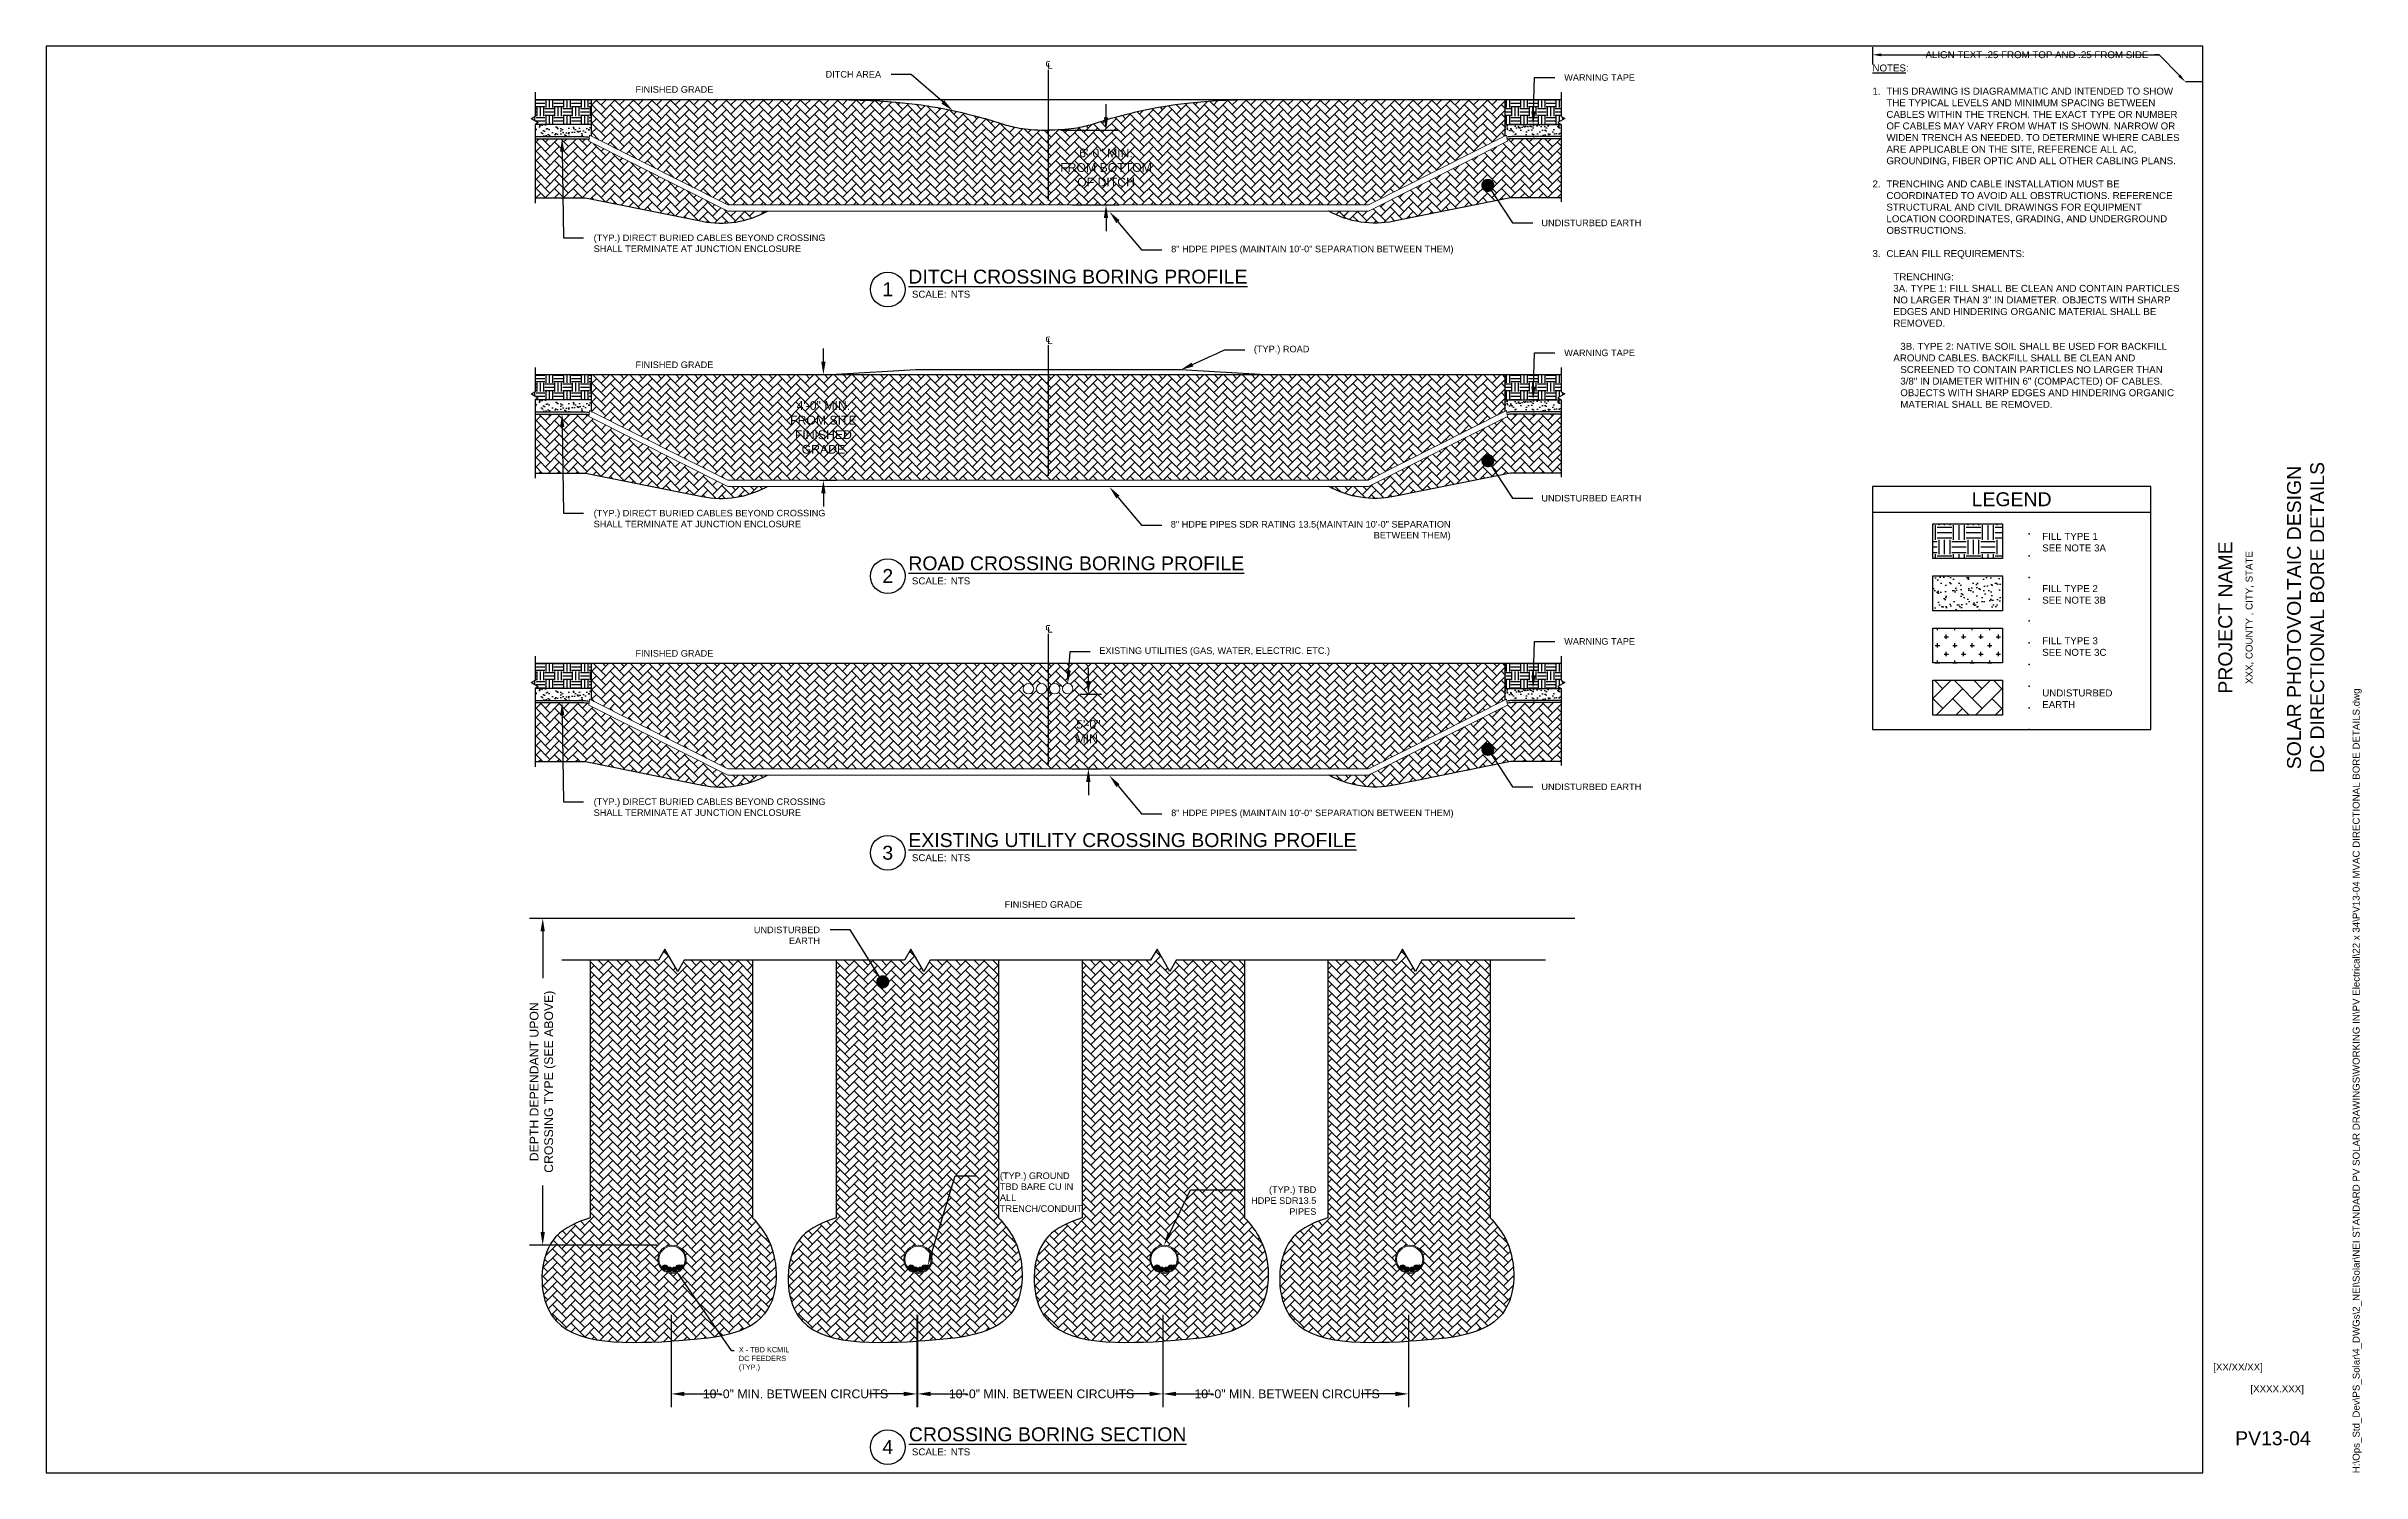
# Paper-space layout 'MVAC DIRECTIONAL BORE DETAILS' of a CAD drawing. Header units: feet, sheet in inches. Extents: x 0.7 to 34, y 1.3 to 21.8.
# The model-space entities are those that its viewports show. They can reach past a viewport. Long polylines and large blocks are cut down to what shows.
import ezdxf
from ezdxf import colors
from ezdxf.entities.mleader import LeaderData, LeaderLine
from ezdxf.enums import TextEntityAlignment as Align
from ezdxf.math import Vec2, Vec3

# ---------------------------------------------------------------- set-up
doc = ezdxf.new("R2010")
doc.units = ezdxf.units.FT
doc.header["$MEASUREMENT"] = 0
doc.linetypes.add('CENTER', pattern=[2, 1.25, -0.25, 0.25, -0.25])
doc.linetypes.add('DASHED', pattern=[0.75, 0.5, -0.25])
for name, color, linetype in [('CABLE', 2, 'Continuous'), ('E-CABL-HARN-CBHR', 2, 'Continuous'), ('E-FIN-GR', 4, 'Continuous'), ('G-ANNO-DIMS', 1, 'Continuous'), ('G-ANNO-TEXT', 1, 'Continuous'), ('G-ANNO-TEXT @ 1', 1, 'Continuous'), ('G-ANNO-TTBL', 1, 'Continuous'), ('G-NOTES', 7, 'Continuous'), ('text', 1, 'Continuous')]:
    doc.layers.add(name, color=color, linetype=linetype)
doc.layers.add('CONDUIT', color=6, linetype='Continuous', lineweight=18)
doc.layers.add('G-NPLT', color=67, linetype='Continuous', plot=False)
doc.layers.add('VP', color=31, linetype='Continuous', plot=False)
doc.styles.add('NEI-A', font='arial.ttf')
doc.dimstyles.new('NEI-A', dxfattribs={"dimtxt": 0.1, "dimasz": 0.125, "dimexe": 0.0625, "dimexo": 0.0625, "dimgap": 0.0625, "dimtad": 0, "dimtih": 1, "dimtoh": 1, "dimdec": 4, "dimzin": 3, "dimdsep": 46, "dimlunit": 4, "dimtxsty": 'NEI-A', "dimcen": 0, "dimadec": 0, "dimazin": 0, "dimtfac": 0.75, "dimtdec": 4, "dimtofl": 0, "dimtmove": 0, "dimatfit": 3, "dimfxl": 1, "dimfrac": 1, "dimtolj": 1, "dimtzin": 0, "dimarcsym": 0})
pattern_1 = [(37.5, (-3e-14, 85.896), (-0.0404318, 1.236717), [0, -0.9756, 0, -1.0911318, 0, -1.0429936]), (7.5, (-3e-14, 85.896), (1.135917, 1.811372), [0, -0.5263106, 0, -0.8793238, 0, -0.336967]), (327.5, (-0.7895, 85.896), (1.9987877, 0.0036322), [0, -0.320921, 0, -1.155316, 0, -1.508329]), (317.5, (-0.7895, 85.896), (1.929459, 0.563329), [0, -0.1604606, 0, -0.7573738, 0, -0.866487])]
pattern_2 = [(0, (-3e-14, 85.896), (1.35, 1.35), [1.35, -1.35]), (0, (-3e-14, 86.4023), (1.35, 1.35), [1.35, -1.35]), (0, (-3e-14, 86.9085), (1.35, 1.35), [1.35, -1.35]), (90, (0.1687, 87.0773), (-1.35, 1.35), [1.35, -1.35]), (90, (0.675, 87.0773), (-1.35, 1.35), [1.35, -1.35]), (90, (1.1812, 87.0773), (-1.35, 1.35), [1.35, -1.35])]
pattern_3 = [(37.5, (0, 43.9596), (-0.0404318, 1.236717), [0, -0.9756, 0, -1.0911318, 0, -1.0429936]), (7.5, (0, 43.9596), (1.135917, 1.811372), [0, -0.5263106, 0, -0.8793238, 0, -0.336967]), (327.5, (-0.7895, 43.9596), (1.9987877, 0.0036322), [0, -0.320921, 0, -1.155316, 0, -1.508329]), (317.5, (-0.7895, 43.9596), (1.929459, 0.563329), [0, -0.1604606, 0, -0.7573738, 0, -0.866487])]
pattern_4 = [(0, (0, 43.9596), (1.35, 1.35), [1.35, -1.35]), (0, (0, 44.4658), (1.35, 1.35), [1.35, -1.35]), (0, (0, 44.9721), (1.35, 1.35), [1.35, -1.35]), (90, (0.1687, 45.1408), (-1.35, 1.35), [1.35, -1.35]), (90, (0.675, 45.1408), (-1.35, 1.35), [1.35, -1.35]), (90, (1.1813, 45.1408), (-1.35, 1.35), [1.35, -1.35])]

psp = doc.layouts.new('MVAC DIRECTIONAL BORE DETAILS')

# ---------------------------------------------------------------- texts
at = {"layer": 'G-ANNO-TEXT', "insert": (26.983, 21.507), "char_height": 0.1, "attachment_point": 1, "style": 'NEI-A'}
psp.add_mtext_dynamic_manual_height_columns('\\A1;{\\LNOTES}:\\P\\P\\pi-0.2,l0.2,t0.2;{\\A0;1.^ITHIS DRAWING IS DIAGRAMMATIC AND INTENDED TO SHOW THE TYPICAL LEVELS AND MINIMUM SPACING BETWEEN CABLES WITHIN THE TRENCH. THE EXACT TYPE OR NUMBER OF CABLES MAY VARY FROM WHAT IS SHOWN. NARROW OR WIDEN TRENCH AS NEEDED. TO DETERMINE WHERE CABLES ARE APPLICABLE ON THE SITE, REFERENCE ALL AC, GROUNDING, FIBER OPTIC AND ALL OTHER CABLING PLANS.}\\P\\pi0,l0,tz;\\P\\pi-0.2,l0.2,t0.2;{\\A0;2.^ITRENCHING AND CABLE INSTALLATION MUST BE COORDINATED TO AVOID ALL OBSTRUCTIONS. REFERENCE STRUCTURAL AND CIVIL DRAWINGS FOR EQUIPMENT LOCATION COORDINATES, GRADING, AND UNDERGROUND OBSTRUCTIONS.\\P\\pi0,l0,tz;}\\P\\pi-0.2,l0.2,t0.2;3.^ICLEAN FILL REQUIREMENTS:\\P\\pi0,l0,tz;\\P\\pl0.3;TRENCHING:\\P3A. TYPE 1: FILL SHALL BE CLEAN AND CONTAIN PARTICLES NO LARGER THAN 3" IN DIAMETER. OBJECTS WITH SHARP EDGES AND HINDERING ORGANIC MATERIAL SHALL BE REMOVED.\\P\\P\\pi-0.3;^I3B. TYPE 2: NATIVE SOIL SHALL BE USED FOR BACKFILL  AROUND CABLES. BACKFILL SHALL BE CLEAN AND ^I^ISCREENED TO CONTAIN PARTICLES NO LARGER THAN ^I3/8" IN DIAMETER WITHIN 6" (COMPACTED) OF CABLES. ^IOBJECTS WITH SHARP EDGES AND HINDERING ORGANIC ^IMATERIAL SHALL BE REMOVED.\\P^I', width=4.48816, gutter_width=0.938, heights=[0], dxfattribs=at)
at = {"layer": 'G-ANNO-TTBL', "style": 'NEI-A'}
psp.add_text('XXX, COUNTY , CITY, STATE', height=0.1, rotation=90, dxfattribs=at).set_placement((32.405, 13.559), align=Align.MIDDLE)
at = {"layer": 'G-ANNO-TTBL', "char_height": 0.2, "attachment_point": 5, "rotation": 90, "style": 'NEI-A'}
for s, width, gutter_width, heights, insert in [('SOLAR PHOTOVOLTAIC DESIGN\\PDC DIRECTIONAL BORE DETAILS', 6.78569, 0, [1.376], (33.21, 13.559)), ('PROJECT NAME', 7.8846, 0.5, [0], (32.055, 13.559))]:
    psp.add_mtext_dynamic_manual_height_columns(s, width=width, gutter_width=gutter_width, heights=heights, dxfattribs=dict(at, insert=insert))
at = {"layer": 'G-ANNO-TTBL', "style": 'NEI-A'}
for s, width, insert, char_height, attachment_point in [('[XX/XX/XX]', 0.85482, (31.88, 2.772), 0.1, 4), ('[XXXX.XXX]', 0.85482, (32.8, 2.459), 0.1, 5), ('PV13-04', 1.7218, (32.739, 1.762), 0.2, 5)]:
    psp.add_mtext_dynamic_manual_height_columns(s, width=width, gutter_width=0.5, heights=[0], dxfattribs=dict(at, insert=insert, char_height=char_height, attachment_point=attachment_point))
at = {"layer": 'G-NOTES', "color": 1, "char_height": 0.1, "attachment_point": 4, "style": 'NEI-A'}
for s, width, insert in [('FILL TYPE 1 SEE NOTE 3A', 0.95526, (29.423, 14.641)), ('FILL TYPE 2 SEE NOTE 3B', 0.94693, (29.423, 13.891)), ('FILL TYPE 3 SEE NOTE 3C', 0.95526, (29.423, 13.141)), ('UNDISTURBED EARTH', 0.88443, (29.423, 12.391))]:
    psp.add_mtext_dynamic_manual_height_columns(s, width=width, gutter_width=0.547, heights=[0], dxfattribs=dict(at, insert=insert))
at = {"layer": 'G-NPLT', "insert": (33.885, 1.26), "char_height": 0.1, "width": 13.97168, "attachment_point": 1, "rotation": 90, "style": 'NEI-A'}
psp.add_mtext('H:\\\\Ops_Std_Dev\\\\PS_Solar\\\\4_DWGs\\\\2_NEI\\\\Solar\\\\NEI STANDARD PV SOLAR DRAWINGS\\\\WORKING IN\\\\PV Electrical\\\\22 x 34\\\\PV13-04 MVAC DIRECTIONAL BORE DETAILS.dwg', dxfattribs=at)

msp = doc.modelspace()

# ---------------------------------------------------------------- texts
at = {"layer": 'G-ANNO-DIMS', "char_height": 1, "attachment_point": 5, "style": 'NEI-A'}
for insert in [(110.1727, 204.56423), (110.1727, 162.62781), (110.1727, 118.66823), (166.41198, 80.4127)]:
    msp.add_mtext_dynamic_manual_height_columns('{\\fArial|b0|i0|c0|p34;\\W1;FINISHED GRADE}', width=15.5016994, gutter_width=6.5625, heights=[0], dxfattribs=dict(at, insert=insert))
at = {"layer": 'text', "char_height": 0.9, "attachment_point": 2, "style": 'NEI-A'}
for insert in [(167.10585, 209.20299), (167.10585, 167.26657), (167.10585, 123.30699)]:
    msp.add_mtext('{\\fISOCPEUR|b0|i0|c0|p34;\\H1.5x;℄}', dxfattribs=dict(at, insert=insert))

# ---------------------------------------------------------------- blocks, each defined once
blk = doc.blocks.new('DETAIL_TITLE')
blk.add_circle((0.592, -0.513), 0.25)
at = {"style": 'NEI-A'}
blk.add_attdef('DETAIL_TITLE_001', (0.91, -0.485), '', height=0.2, dxfattribs=at)
at = {"style": 'NEI-A', "flags": 8}
blk.add_attdef('#', text='', height=0.2, dxfattribs=at).set_placement((0.592, -0.511), align=Align.MIDDLE_CENTER)
at = {"style": 'NEI-A'}
for tag, p in [('SCALE:', (0.939, -0.738)), ('1"_=_', (1.547, -0.738))]:
    blk.add_attdef(tag, text='', height=0.1, dxfattribs=at).set_placement(p, align=Align.BOTTOM_LEFT)
blk = doc.blocks.new('*U11')
blk.add_lwpolyline([(-2, -3.495), (2, -3.495), (2, 0), (-2, 0)], close=True)
blk.add_lwpolyline([(-2, -0.37), (2, -0.37)])
at = {"layer": 'G-NPLT'}
for p in [(0.25, -0.6825), (0.25, -0.995), (0.25, -1.3075), (0.25, -1.62), (0.25, -1.9325), (0.25, -2.245), (0.25, -2.5575), (0.25, -2.87), (0.25, -3.1825), (0.25, -3.495)]:
    blk.add_point(p, dxfattribs=at)
at = {"layer": 'G-ANNO-TEXT', "insert": (0, -0.185), "char_height": 0.2, "attachment_point": 5, "style": 'NEI-A'}
blk.add_mtext_dynamic_manual_height_columns('LEGEND', width=3.607448, gutter_width=0.625, heights=[0], dxfattribs=at)
blk = doc.blocks.new('*D4')
at = {"layer": 'Defpoints', "color": 0, "transparency": 16777216}
for p in [(167.11, 198.35), (175.93, 198.35), (168.74, 186.98)]:
    blk.add_point(p, dxfattribs=at)
at = {"layer": 'G-ANNO-DIMS', "color": 0, "lineweight": -2, "transparency": 16777216}
for p, q in [((175.93, 200.35), (175.93, 202.35)), ((169.11, 198.35), (177.93, 198.35)), ((170.74, 186.98), (177.93, 186.98)), ((175.93, 184.98), (175.93, 182.98))]:
    blk.add_line(p, q, dxfattribs=at)
at = {"layer": 'G-ANNO-DIMS', "color": 0, "transparency": 16777216}
for points in [[(175.59, 200.35), (176.26, 200.35), (175.93, 198.35)], [(175.59, 184.98), (176.26, 184.98), (175.93, 186.98)]]:
    blk.add_solid(points, dxfattribs=at)
at = {"layer": 'G-ANNO-DIMS', "color": 0, "transparency": 16777216, "insert": (175.93, 192.67), "char_height": 3.2, "width": 14.0503, "attachment_point": 5, "style": 'NEI-A'}
blk.add_mtext('\\A1;{\\H0.41667x;6\'-0" MIN. FROM BOTTOM OF DITCH}', dxfattribs=at)
blk = doc.blocks.new('*D5')
at = {"layer": 'Defpoints', "color": 0, "transparency": 16777216}
for p in [(128.63, 161.13), (132.87, 161.13), (130.26, 145.04)]:
    blk.add_point(p, dxfattribs=at)
at = {"layer": 'G-ANNO-DIMS', "color": 0, "lineweight": -2, "transparency": 16777216}
for p, q in [((132.87, 163.13), (132.87, 165.13)), ((130.63, 161.13), (134.87, 161.13)), ((132.26, 145.04), (134.87, 145.04)), ((132.87, 143.04), (132.87, 141.04))]:
    blk.add_line(p, q, dxfattribs=at)
at = {"layer": 'G-ANNO-DIMS', "color": 0, "transparency": 16777216}
for points in [[(132.54, 163.13), (133.21, 163.13), (132.87, 161.13)], [(132.54, 143.04), (133.21, 143.04), (132.87, 145.04)]]:
    blk.add_solid(points, dxfattribs=at)
at = {"layer": 'G-ANNO-DIMS', "color": 0, "transparency": 16777216, "insert": (132.87, 153.08), "char_height": 3.2, "width": 14.0503, "attachment_point": 5, "style": 'NEI-A'}
blk.add_mtext('\\A1;{\\H0.41667x;4\'-0" MIN. FROM SITE FINISHED GRADE }', dxfattribs=at)
blk = doc.blocks.new('*D6')
at = {"layer": 'Defpoints', "color": 0, "transparency": 16777216}
for p in [(170, 112.46), (173.24, 112.46), (168.74, 101.08)]:
    blk.add_point(p, dxfattribs=at)
at = {"layer": 'G-ANNO-DIMS', "color": 0, "lineweight": -2, "transparency": 16777216}
for p, q in [((173.24, 114.46), (173.24, 116.46)), ((172, 112.46), (175.24, 112.46)), ((170.74, 101.08), (175.24, 101.08)), ((173.24, 99.08), (173.24, 97.08))]:
    blk.add_line(p, q, dxfattribs=at)
at = {"layer": 'G-ANNO-DIMS', "color": 0, "transparency": 16777216}
for points in [[(172.9, 114.46), (173.57, 114.46), (173.24, 112.46)], [(172.9, 99.08), (173.57, 99.08), (173.24, 101.08)]]:
    blk.add_solid(points, dxfattribs=at)
at = {"layer": 'G-ANNO-DIMS', "color": 0, "transparency": 16777216, "insert": (173.24, 106.77), "char_height": 3.2, "width": 5.6868, "attachment_point": 5, "style": 'NEI-A'}
blk.add_mtext('\\A1;{\\H0.41667x;5\'-0" MIN. }', dxfattribs=at)
blk = doc.blocks.new('*D7')
at = {"layer": 'Defpoints', "color": 0, "transparency": 16777216}
for p in [(109.7, 19.9), (147.12, 19.9), (109.7, 5.87)]:
    blk.add_point(p, dxfattribs=at)
at = {"layer": 'G-ANNO-DIMS', "color": 0, "lineweight": -2, "transparency": 16777216}
for p, q in [((109.7, 17.9), (109.7, 3.87)), ((147.12, 17.9), (147.12, 3.87)), ((111.7, 5.87), (117.34, 5.87)), ((145.12, 5.87), (139.91, 5.87))]:
    blk.add_line(p, q, dxfattribs=at)
at = {"layer": 'G-ANNO-DIMS', "color": 0, "transparency": 16777216}
for points in [[(111.7, 6.2), (111.7, 5.54), (109.7, 5.87)], [(145.12, 6.2), (145.12, 5.54), (147.12, 5.87)]]:
    blk.add_solid(points, dxfattribs=at)
at = {"layer": 'G-ANNO-DIMS', "color": 0, "transparency": 16777216, "insert": (128.62, 5.87), "char_height": 3.2, "width": 27.1343, "attachment_point": 5, "style": 'NEI-A'}
blk.add_mtext('\\A1;{\\H0.41667x;10\'-0" MIN. BETWEEN CIRCUITS}', dxfattribs=at)
blk = doc.blocks.new('*D8')
at = {"layer": 'Defpoints', "color": 0, "transparency": 16777216}
for p in [(147.19, 19.9), (184.6, 19.9), (147.19, 5.87)]:
    blk.add_point(p, dxfattribs=at)
at = {"layer": 'G-ANNO-DIMS', "color": 0, "lineweight": -2, "transparency": 16777216}
for p, q in [((147.19, 17.9), (147.19, 3.87)), ((184.6, 17.9), (184.6, 3.87)), ((149.19, 5.87), (154.82, 5.87)), ((182.6, 5.87), (177.39, 5.87))]:
    blk.add_line(p, q, dxfattribs=at)
at = {"layer": 'G-ANNO-DIMS', "color": 0, "transparency": 16777216}
for points in [[(149.19, 6.2), (149.19, 5.54), (147.19, 5.87)], [(182.6, 6.2), (182.6, 5.54), (184.6, 5.87)]]:
    blk.add_solid(points, dxfattribs=at)
at = {"layer": 'G-ANNO-DIMS', "color": 0, "transparency": 16777216, "insert": (166.11, 5.87), "char_height": 3.2, "width": 27.1343, "attachment_point": 5, "style": 'NEI-A'}
blk.add_mtext('\\A1;{\\H0.41667x;10\'-0" MIN. BETWEEN CIRCUITS}', dxfattribs=at)
blk = doc.blocks.new('_Dot')
at = {"color": 0, "linetype": 'ByBlock', "lineweight": -2}
blk.add_line((-0.5, 0), (-1, 0), dxfattribs=at)
at = {"color": 0, "linetype": 'ByBlock', "const_width": 0.5}
blk.add_lwpolyline([(-0.25, 0, 1), (0.25, 0, 1)], format="xyb", close=True, dxfattribs=at)
blk = doc.blocks.new('*D9')
at = {"layer": 'Defpoints', "color": 0, "transparency": 16777216}
for p in [(99.1, 78.31), (90.11, 28.53), (109.54, 28.53)]:
    blk.add_point(p, dxfattribs=at)
at = {"layer": 'G-ANNO-DIMS', "color": 0, "lineweight": -2, "transparency": 16777216}
for p, q in [((97.1, 78.31), (88.11, 78.31)), ((90.11, 76.31), (90.11, 69.21)), ((90.11, 30.53), (90.11, 37.63)), ((107.54, 28.53), (88.11, 28.53))]:
    blk.add_line(p, q, dxfattribs=at)
at = {"layer": 'G-ANNO-DIMS', "color": 0, "transparency": 16777216}
for points in [[(89.78, 76.31), (90.44, 76.31), (90.11, 78.31)], [(89.78, 30.53), (90.44, 30.53), (90.11, 28.53)]]:
    blk.add_solid(points, dxfattribs=at)
at = {"layer": 'G-ANNO-DIMS', "color": 0, "transparency": 16777216, "insert": (90.11, 53.42), "char_height": 3.2, "width": 27.7039, "attachment_point": 5, "rotation": 90, "style": 'NEI-A'}
blk.add_mtext('\\A1;{\\H0.41667x;DEPTH DEPENDANT UPON CROSSING TYPE (SEE ABOVE)}', dxfattribs=at)
blk = doc.blocks.new('*D10')
at = {"layer": 'Defpoints', "color": 0, "transparency": 16777216}
for p in [(184.6, 19.9), (222.02, 19.9), (184.6, 5.87)]:
    blk.add_point(p, dxfattribs=at)
at = {"layer": 'G-ANNO-DIMS', "color": 0, "lineweight": -2, "transparency": 16777216}
for p, q in [((184.6, 17.9), (184.6, 3.87)), ((222.02, 17.9), (222.02, 3.87)), ((186.6, 5.87), (192.24, 5.87)), ((220.02, 5.87), (214.8, 5.87))]:
    blk.add_line(p, q, dxfattribs=at)
at = {"layer": 'G-ANNO-DIMS', "color": 0, "transparency": 16777216}
for points in [[(186.6, 6.2), (186.6, 5.54), (184.6, 5.87)], [(220.02, 6.2), (220.02, 5.54), (222.02, 5.87)]]:
    blk.add_solid(points, dxfattribs=at)
at = {"layer": 'G-ANNO-DIMS', "color": 0, "transparency": 16777216, "insert": (203.52, 5.87), "char_height": 3.2, "width": 27.1343, "attachment_point": 5, "style": 'NEI-A'}
blk.add_mtext('\\A1;{\\H0.41667x;10\'-0" MIN. BETWEEN CIRCUITS}', dxfattribs=at)

# ---------------------------------------------------------------- dimensions: what is measured, and where the dimension line sits
at = {"layer": 'G-ANNO-DIMS'}
for base, p1, p2, text, picture, middle in [((175.92634, 198.35449), (168.73624, 186.97768), (167.10585, 198.35449), '{\\H0.41667x;6\'-0" MIN. FROM BOTTOM OF DITCH}', '*D4', (175.92634, 192.66609)), ((132.87289, 161.12736), (130.2587, 145.04126), (128.62831, 161.12736), '{\\H0.41667x;4\'-0" MIN. FROM SITE FINISHED GRADE }', '*D5', (132.87289, 153.08431)), ((173.23631, 112.45849), (168.73624, 101.08168), (170.00337, 112.45849), '{\\H0.41667x;5\'-0" MIN. }', '*D6', (173.23631, 106.77008))]:
    dim = msp.add_linear_dim(base=base, p1=p1, p2=p2, angle=90, text=text, dimstyle='NEI-A', override={"dimscale": 32, "dimasz": 0.0625}, dxfattribs=at)
    dim.commit()
    dim.dimension.update_dxf_attribs({"geometry": picture, "text_midpoint": middle})
dim = msp.add_linear_dim(base=(90.11032, 28.52839), p1=(99.09556, 78.31086), p2=(109.53703, 28.52839), angle=90, text='{\\H0.41667x;DEPTH DEPENDANT UPON CROSSING TYPE (SEE ABOVE)}', dimstyle='NEI-A', override={"dimscale": 32, "dimasz": 0.0625}, dxfattribs=at)
dim.commit()
dim.dimension.update_dxf_attribs({"geometry": '*D9', "text_midpoint": (90.11032, 53.41962), "text_rotation": 90})
for base, p1, p2, picture, middle in [((109.70464, 5.87134), (147.117, 19.90339), (109.70464, 19.90339), '*D7', (128.62257, 5.87134)), ((147.19045, 5.87134), (184.60281, 19.90339), (147.19045, 19.90339), '*D8', (166.10838, 5.87134)), ((184.60281, 5.87134), (222.01516, 19.90339), (184.60281, 19.90339), '*D10', (203.52073, 5.87134))]:
    dim = msp.add_linear_dim(base=base, p1=p1, p2=p2, angle=180, text='{\\H0.41667x;10\'-0" MIN. BETWEEN CIRCUITS}', dimstyle='NEI-A', override={"dimscale": 32, "dimasz": 0.0625}, dxfattribs=at)
    dim.commit()
    dim.dimension.update_dxf_attribs({"geometry": picture, "text_midpoint": middle, "dimtype": 160})

# ---------------------------------------------------------------- hatches: boundary and pattern name
h = msp.add_hatch()
h.set_pattern_fill('EARTH', color=8, scale=5.4)
h.set_pattern_definition(pattern_2)
h.paths.add_polyline_path([(97.49986, 203.06378), (97.49986, 199.23013), (88.94714, 199.23013), (88.94714, 199.23378), (89.4412, 199.51903), (88.38895, 200.12655), (88.94714, 200.44882), (88.94714, 203.06378)])
h = msp.add_hatch()
h.set_pattern_fill('AR-HBONE', color=8, scale=0.25)
edge = h.paths.add_edge_path()
edge.add_line((97.11736, 196.67254), (97.16404, 196.9741))
edge.add_arc((96.44583, 194.06134), 3, 76.1487174, 90)
edge.add_line((96.44583, 197.06134), (88.94769, 197.06134))
edge.add_line((88.94769, 197.06134), (88.94714, 188.08033))
edge.add_line((88.94714, 188.08033), (96.65073, 188.08033))
edge.add_line((96.65073, 188.08033), (114.42355, 184.49488))
edge.add_arc((117.29295, 198.71828), 14.50995, 258.5943369, 299.0352148)
edge.add_line((124.33532, 186.03192), (118.2984, 186.03192))
edge.add_line((118.2984, 186.03192), (97.11736, 196.67254))
h = msp.add_hatch()
h.set_pattern_fill('AR-HBONE', color=8, scale=0.25)
edge = h.paths.add_edge_path()
edge.add_line((237.09434, 196.67254), (237.04766, 196.9741))
edge.add_arc((237.76587, 194.06134), 3, 450, 463.8512826, ccw=False)
edge.add_line((237.76587, 197.06134), (245.26401, 197.06134))
edge.add_line((245.26401, 197.06134), (245.26456, 188.08033))
edge.add_line((245.26456, 188.08033), (237.56097, 188.08033))
edge.add_line((237.56097, 188.08033), (219.78815, 184.49488))
edge.add_arc((216.91875, 198.71828), 14.50995, 240.9647852, 281.4056631, ccw=False)
edge.add_line((209.87638, 186.03192), (215.9133, 186.03192))
edge.add_line((215.9133, 186.03192), (237.09434, 196.67254))
h = msp.add_hatch()
h.set_pattern_fill('EARTH', color=8, scale=5.4)
h.set_pattern_definition(pattern_4)
h.paths.add_polyline_path([(97.49986, 161.12736), (97.49986, 157.29371), (88.94714, 157.29371), (88.94714, 157.29736), (89.4412, 157.58261), (88.38895, 158.19013), (88.94714, 158.5124), (88.94714, 161.12736)])
h = msp.add_hatch()
h.set_pattern_fill('AR-HBONE', color=8, scale=0.25)
edge = h.paths.add_edge_path()
edge.add_line((97.11736, 154.73612), (97.16404, 155.03768))
edge.add_arc((96.44583, 152.12492), 3, 76.1487174, 90)
edge.add_line((96.44583, 155.12492), (88.94769, 155.12492))
edge.add_line((88.94769, 155.12492), (88.94714, 146.14391))
edge.add_line((88.94714, 146.14391), (96.65073, 146.14391))
edge.add_line((96.65073, 146.14391), (114.42355, 142.55846))
edge.add_arc((117.29295, 156.78186), 14.50995, 258.5943369, 299.0352148)
edge.add_line((124.33532, 144.0955), (118.2984, 144.0955))
edge.add_line((118.2984, 144.0955), (97.11736, 154.73612))
h = msp.add_hatch()
h.set_pattern_fill('AR-HBONE', color=8, scale=0.25)
edge = h.paths.add_edge_path()
edge.add_line((237.09434, 154.73612), (237.04766, 155.03768))
edge.add_arc((237.76587, 152.12492), 3, 450, 463.8512826, ccw=False)
edge.add_line((237.76587, 155.12492), (245.26401, 155.12492))
edge.add_line((245.26401, 155.12492), (245.26456, 146.14391))
edge.add_line((245.26456, 146.14391), (237.56097, 146.14391))
edge.add_line((237.56097, 146.14391), (219.78815, 142.55846))
edge.add_arc((216.91875, 156.78186), 14.50995, 240.9647852, 281.4056631, ccw=False)
edge.add_line((209.87638, 144.0955), (215.9133, 144.0955))
edge.add_line((215.9133, 144.0955), (237.09434, 154.73612))
h = msp.add_hatch()
h.set_pattern_fill('EARTH', color=8, scale=5.4)
h.paths.add_polyline_path([(97.49986, 117.16778), (97.49986, 113.33412), (88.94714, 113.33412), (88.94714, 113.33778), (89.4412, 113.62302), (88.38895, 114.23054), (88.94714, 114.55282), (88.94714, 117.16778)])
h = msp.add_hatch()
h.set_pattern_fill('AR-HBONE', color=8, scale=0.25)
edge = h.paths.add_edge_path()
edge.add_line((97.11736, 110.77654), (97.16404, 111.07809))
edge.add_arc((96.44583, 108.16533), 3, 76.1487174, 90)
edge.add_line((96.44583, 111.16533), (88.94769, 111.16533))
edge.add_line((88.94769, 111.16533), (88.94714, 102.18433))
edge.add_line((88.94714, 102.18433), (96.65073, 102.18433))
edge.add_line((96.65073, 102.18433), (114.42355, 98.59887))
edge.add_arc((117.29295, 112.82227), 14.50995, 258.5943369, 299.0352148)
edge.add_line((124.33532, 100.13591), (118.2984, 100.13591))
edge.add_line((118.2984, 100.13591), (97.11736, 110.77654))
h = msp.add_hatch()
h.set_pattern_fill('AR-HBONE', color=8, scale=0.25)
edge = h.paths.add_edge_path()
edge.add_line((237.09434, 110.77654), (237.04766, 111.07809))
edge.add_arc((237.76587, 108.16533), 3, 450, 463.8512826, ccw=False)
edge.add_line((237.76587, 111.16533), (245.26401, 111.16533))
edge.add_line((245.26401, 111.16533), (245.26456, 102.18433))
edge.add_line((245.26456, 102.18433), (237.56097, 102.18433))
edge.add_line((237.56097, 102.18433), (219.78815, 98.59887))
edge.add_arc((216.91875, 112.82227), 14.50995, 240.9647852, 281.4056631, ccw=False)
edge.add_line((209.87638, 100.13591), (215.9133, 100.13591))
edge.add_line((215.9133, 100.13591), (237.09434, 110.77654))
h = msp.add_hatch()
h.set_pattern_fill('AR-HBONE', color=8, scale=0.25)
h.set_pattern_definition([(45, (22.2907, -0.2966), (0, 1.4142136), [3, -1]), (135, (22.9978, 0.4105), (1e-16, 1.4142136), [3, -1])])
edge = h.paths.add_edge_path()
edge.add_line((122.07235, 71.91801), (111.65583, 71.91801))
edge.add_line((111.65583, 71.91801), (110.68024, 70.22823))
edge.add_line((110.68024, 70.22823), (108.72905, 73.60778))
edge.add_line((108.72905, 73.60778), (107.75346, 71.91801))
edge.add_line((107.75346, 71.91801), (97.33694, 71.91801))
edge.add_line((97.33694, 71.91801), (97.33694, 32.71431))
edge.add_spline(control_points=[(97.33694, 32.71431), (95.3878, 31.99168), (89.81565, 29.92583), (88.97932, 13.02045), (101.64175, 13.54815), (109.70464, 13.88417)], knot_values=[0, 0, 0, 0, 5.956901944, 17.029496642, 36.439524356, 36.439524356, 36.439524356, 36.439524356], degree=3, periodic=0)
edge.add_spline(control_points=[(109.70464, 13.88417), (115.83576, 14.28705), (126.31428, 14.9756), (126.03161, 28.13653), (122.85566, 31.80864), (122.07235, 32.71431)], knot_values=[0, 0, 0, 0, 15.527481252, 26.537572295, 30.142071493, 30.142071493, 30.142071493, 30.142071493], degree=3, periodic=0)
edge.add_line((122.07235, 32.71431), (122.07235, 71.91801))
h.paths.add_polyline_path([(111.95681, 26.37742, -1), (107.6441, 26.37742, -1)], flags=16)
h.paths.add_polyline_path([(111.7958, 26.37742, -1), (107.8051, 26.37742, -1)], flags=0)
h.paths.add_polyline_path([(109.11911, 25.15948, -0.121387497), (109.08562, 24.9832, -0.786199666), (109.79385, 24.81119, -0.85590972), (110.5141, 24.98537, -0.117342847), (110.4739, 25.15427, -1.004088974), (111.20117, 25.34971, -0.127312724), (111.18495, 25.41238, -1), (111.44329, 25.41238, -1.072797623), (111.17682, 25.3362, -0.127312724), (111.2239, 25.15427, -0.85590972), (110.50365, 24.9801, -0.117342847), (110.54385, 24.81119, -1), (109.79385, 24.81119, -1), (109.04385, 24.81119, -0.121387497), (109.07734, 24.98747, -0.786199666), (108.36911, 25.15948, -1)], flags=0)
at = {"layer": 'CABLE'}
h = msp.add_hatch(color=256, dxfattribs=at)
h.dxf.hatch_style = 1
h.paths.add_polyline_path([(109.11911, 25.15948, 1), (108.36911, 25.15948, 1)])
h = msp.add_hatch(color=256, dxfattribs=at)
h.dxf.hatch_style = 1
h.paths.add_polyline_path([(109.04385, 24.81119, 1), (109.79385, 24.81119, 1)])
h = msp.add_hatch(color=256, dxfattribs=at)
h.dxf.hatch_style = 1
h.paths.add_polyline_path([(109.79385, 24.81119, 1), (110.54385, 24.81119, 1)])
h = msp.add_hatch(color=256, dxfattribs=at)
h.dxf.hatch_style = 1
h.paths.add_polyline_path([(110.4739, 25.15427, 1), (111.2239, 25.15427, 1)])
h = msp.add_hatch(dxfattribs=at)
h.set_pattern_fill('DOTS', color=256, scale=0.306825)
h.set_pattern_definition([(0, (72.141305, 18.269877), (0.009588278, 0.019176556), [0, -0.019176556])])
edge = h.paths.add_edge_path()
edge.add_arc((111.31412, 25.41238), 0.12917, 0, 360)
h = msp.add_hatch(color=256, dxfattribs=at)
h.dxf.hatch_style = 1
h.paths.add_polyline_path([(146.60492, 25.15948, 1), (145.85492, 25.15948, 1)])
h = msp.add_hatch(color=256, dxfattribs=at)
h.dxf.hatch_style = 1
h.paths.add_polyline_path([(184.09073, 25.15948, 1), (183.34073, 25.15948, 1)])
h = msp.add_hatch(color=256, dxfattribs=at)
h.dxf.hatch_style = 1
h.paths.add_polyline_path([(184.01546, 24.81119, 1), (184.76546, 24.81119, 1)])
h = msp.add_hatch(color=256, dxfattribs=at)
h.dxf.hatch_style = 1
h.paths.add_polyline_path([(184.76546, 24.81119, 1), (185.51546, 24.81119, 1)])
h = msp.add_hatch(color=256, dxfattribs=at)
h.dxf.hatch_style = 1
h.paths.add_polyline_path([(185.44552, 25.15427, 1), (186.19552, 25.15427, 1)])
h = msp.add_hatch(dxfattribs=at)
h.set_pattern_fill('DOTS', color=256, scale=0.306825)
h.set_pattern_definition([(0, (147.112924, 18.269877), (0.009588278, 0.019176556), [0, -0.019176556])])
edge = h.paths.add_edge_path()
edge.add_arc((186.28574, 25.41238), 0.12917, 0, 360)
h = msp.add_hatch(color=256, dxfattribs=at)
h.dxf.hatch_style = 1
h.paths.add_polyline_path([(221.50308, 25.15948, 1), (220.75308, 25.15948, 1)])
h = msp.add_hatch(color=256, dxfattribs=at)
h.dxf.hatch_style = 1
h.paths.add_polyline_path([(221.42782, 24.81119, 1), (222.17782, 24.81119, 1)])
h = msp.add_hatch(color=256, dxfattribs=at)
h.dxf.hatch_style = 1
h.paths.add_polyline_path([(222.17782, 24.81119, 1), (222.92782, 24.81119, 1)])
h = msp.add_hatch(color=256, dxfattribs=at)
h.dxf.hatch_style = 1
h.paths.add_polyline_path([(222.85788, 25.15427, 1), (223.60788, 25.15427, 1)])
h = msp.add_hatch(dxfattribs=at)
h.set_pattern_fill('DOTS', color=256, scale=0.306825)
h.set_pattern_definition([(0, (184.525277, 18.269877), (0.009588278, 0.019176556), [0, -0.019176556])])
edge = h.paths.add_edge_path()
edge.add_arc((223.69809, 25.41238), 0.12917, 0, 360)

# ---------------------------------------------------------------- linework, layer by layer
at = {"linetype": 'CENTER', "ltscale": 0.3}
for p, q in [((167.10585, 207.53526), (167.10585, 187.63235)), ((167.10585, 165.59884), (167.10585, 145.69593)), ((167.10585, 121.63925), (167.10585, 101.73635))]:
    msp.add_line(p, q, dxfattribs=at)
for p, q in [((97.49986, 203.06378), (97.49986, 197.47548)), ((236.71184, 203.06378), (236.71184, 197.47548)), ((97.49986, 161.12736), (97.49986, 155.53906)), ((236.71184, 161.12736), (236.71184, 155.53906)), ((97.49986, 117.16778), (97.49986, 111.57948)), ((236.71184, 117.16778), (236.71184, 111.57948)), ((97.33694, 71.91801), (97.33694, 32.71431)), ((122.07235, 71.91801), (122.07235, 32.71431)), ((234.45632, 71.91801), (234.45632, 32.71431))]:
    msp.add_line(p, q)
at = {"color": 3}
for p, q in [((97.49986, 199.23013), (88.94714, 199.23013)), ((236.71184, 199.23013), (245.26456, 199.23013)), ((97.49986, 157.29371), (88.94714, 157.29371)), ((236.71184, 157.29371), (245.26456, 157.29371)), ((97.49986, 113.33412), (88.94714, 113.33412)), ((236.71184, 113.33412), (245.26456, 113.33412))]:
    msp.add_line(p, q, dxfattribs=at)
at = {"linetype": 'DASHED', "ltscale": 0.1}
for points in [[(134.80709, 203.06378), (136.74682, 203.01208), (138.48273, 202.9531), (140.0378, 202.88676), (141.43503, 202.81292), (142.6974, 202.7315), (143.8479, 202.64237), (144.90953, 202.54544), (145.90528, 202.44058), (146.85483, 202.32781), (147.76462, 202.20756), (148.63778, 202.08036), (149.47745, 201.94675), (150.28675, 201.80728), (151.06881, 201.66247), (151.82678, 201.51289), (152.56377, 201.35905), (153.28183, 201.20167), (153.97871, 201.04211), (154.65104, 200.8819), (155.29547, 200.72258), (155.90865, 200.56568), (156.48723, 200.41272), (157.02785, 200.26524), (157.52717, 200.12476), (157.98332, 199.99246), (158.40047, 199.86798), (158.78424, 199.75064), (159.14029, 199.63972), (159.47425, 199.53452), (159.79178, 199.43433), (160.09851, 199.33845), (160.4001, 199.24617), (160.70187, 199.15695), (161.00789, 199.07083), (161.32193, 198.98802), (161.64774, 198.90873), (161.98909, 198.83317), (162.34973, 198.76153), (162.73342, 198.69403), (163.14393, 198.63087), (163.58357, 198.57236), (164.04888, 198.51915), (164.53498, 198.47203), (165.03697, 198.43176), (165.54994, 198.39911), (166.06901, 198.37483), (166.58928, 198.3597), (167.10585, 198.35449)], [(199.40462, 203.06378), (197.46488, 203.01208), (195.72897, 202.9531), (194.1739, 202.88676), (192.77667, 202.81292), (191.5143, 202.7315), (190.3638, 202.64237), (189.30217, 202.54544), (188.30642, 202.44058), (187.35687, 202.32781), (186.44708, 202.20756), (185.57392, 202.08036), (184.73425, 201.94675), (183.92495, 201.80728), (183.14289, 201.66247), (182.38492, 201.51289), (181.64794, 201.35905), (180.92987, 201.20167), (180.23299, 201.04211), (179.56066, 200.8819), (178.91623, 200.72258), (178.30305, 200.56568), (177.72448, 200.41272), (177.18385, 200.26524), (176.68453, 200.12476), (176.22838, 199.99246), (175.81123, 199.86798), (175.42746, 199.75064), (175.07142, 199.63972), (174.73745, 199.53452), (174.41992, 199.43433), (174.11319, 199.33845), (173.8116, 199.24617), (173.50984, 199.15695), (173.20381, 199.07083), (172.88977, 198.98802), (172.56396, 198.90873), (172.22262, 198.83317), (171.86197, 198.76153), (171.47828, 198.69403), (171.06777, 198.63087), (170.62813, 198.57236), (170.16282, 198.51915), (169.67672, 198.47203), (169.17474, 198.43176), (168.66176, 198.39911), (168.14269, 198.37483), (167.62242, 198.3597), (167.10585, 198.35449)]]:
    msp.add_lwpolyline(points, dxfattribs=at)
for points in [[(88.94714, 188.08033), (96.65073, 188.08033), (114.42355, 184.49488, 0.178311159), (124.33532, 186.03192, 5.768677471)], [(245.26456, 188.08033), (237.56097, 188.08033), (219.78815, 184.49488, -0.178311159), (209.87638, 186.03192, -5.768677471)], [(88.94714, 146.14391), (96.65073, 146.14391), (114.42355, 142.55846, 0.178311159), (124.33532, 144.0955, 5.768677471)], [(245.26456, 146.14391), (237.56097, 146.14391), (219.78815, 142.55846, -0.178311159), (209.87638, 144.0955, -5.768677471)], [(88.94714, 102.18433), (96.65073, 102.18433), (114.42355, 98.59887, 0.178311159), (124.33532, 100.13591, 5.768677471)], [(245.26456, 102.18433), (237.56097, 102.18433), (219.78815, 98.59887, -0.178311159), (209.87638, 100.13591, -5.768677471)]]:
    msp.add_lwpolyline(points, format="xyb")
msp.add_lwpolyline([(199.40462, 161.12736), (187.27361, 161.84455), (146.93809, 161.84455), (134.80709, 161.12736)])
for points in [[(97.33694, 32.71431), (92.12351, 29.83249), (90.93373, 18.82401), (109.70464, 13.88417)], [(122.07235, 32.71431), (124.23742, 29.83249), (124.4254, 18.82401), (109.70464, 13.88417)], [(234.45632, 32.71431), (236.62139, 29.83249), (236.80937, 18.82401), (222.08862, 13.88417)]]:
    msp.add_spline(points, degree=3)
at = {"layer": 'CABLE'}
for points in [[(88.94714, 197.38516), (96.44583, 197.38516, -0.058350896), (97.21374, 197.29523, -0.058350896)], [(88.94714, 197.06134), (96.44583, 197.06134, -0.060511316), (97.16404, 196.9741, -0.060511316)], [(245.26456, 197.38516), (237.76587, 197.38516, 0.058350896), (236.99796, 197.29523, 0.058350896)], [(245.26456, 197.06134), (237.76587, 197.06134, 0.060511316), (237.04766, 196.9741, 0.060511316)], [(88.94714, 155.44874), (96.44583, 155.44874, -0.058350896), (97.21374, 155.35881, -0.058350896)], [(245.26456, 155.44874), (237.76587, 155.44874, 0.058350896), (236.99796, 155.35881, 0.058350896)], [(88.94714, 155.12492), (96.44583, 155.12492, -0.060511316), (97.16404, 155.03768, -0.060511316)], [(245.26456, 155.12492), (237.76587, 155.12492, 0.060511316), (237.04766, 155.03768, 0.060511316)], [(88.94714, 111.48915), (96.44583, 111.48915, -0.058350896), (97.21374, 111.39923, -0.058350896)], [(88.94714, 111.16533), (96.44583, 111.16533, -0.060511316), (97.16404, 111.07809, -0.060511316)], [(245.26456, 111.48915), (237.76587, 111.48915, 0.058350896), (236.99796, 111.39923, 0.058350896)], [(245.26456, 111.16533), (237.76587, 111.16533, 0.060511316), (237.04766, 111.07809, 0.060511316)]]:
    msp.add_lwpolyline(points, format="xyb", dxfattribs=at)
for centre in [(111.31412, 25.41238), (186.28574, 25.41238), (223.69809, 25.41238)]:
    msp.add_circle(centre, 0.12917, dxfattribs=at)
at = {"layer": 'CONDUIT'}
for p, q in [((97.26035, 197.59636), (97.11736, 196.67254)), ((97.26035, 197.59636), (118.2996, 186.97768)), ((236.95135, 197.59636), (215.9121, 186.97768)), ((236.95135, 197.59636), (237.09434, 196.67254)), ((97.11736, 196.67254), (118.2984, 186.03192)), ((237.09434, 196.67254), (215.9133, 186.03192)), ((97.26035, 155.65994), (97.11736, 154.73612)), ((97.26035, 155.65994), (118.2996, 145.04126)), ((236.95135, 155.65994), (215.9121, 145.04126)), ((236.95135, 155.65994), (237.09434, 154.73612)), ((97.11736, 154.73612), (118.2984, 144.0955)), ((237.09434, 154.73612), (215.9133, 144.0955)), ((97.26035, 111.70036), (97.11736, 110.77654)), ((97.11736, 110.77654), (118.2984, 100.13591)), ((97.26035, 111.70036), (118.2996, 101.08168)), ((236.95135, 111.70036), (215.9121, 101.08168)), ((237.09434, 110.77654), (215.9133, 100.13591)), ((236.95135, 111.70036), (237.09434, 110.77654))]:
    msp.add_line(p, q, dxfattribs=at)
for points in [[(118.2996, 186.97768), (215.9121, 186.97768)], [(118.2984, 186.03192), (215.9133, 186.03192)], [(118.2996, 145.04126), (215.9121, 145.04126)], [(118.2984, 144.0955), (215.9133, 144.0955)], [(118.2984, 100.13591), (215.9133, 100.13591)], [(118.2996, 101.08168), (215.9121, 101.08168)]]:
    msp.add_lwpolyline(points, dxfattribs=at)
for centre, radius in [((164.11643, 113.28788), 0.79792), ((166.10938, 113.28788), 0.79792), ((168.10232, 113.28788), 0.79792), ((170.09527, 113.28788), 0.79792), ((109.80045, 26.37742), 2.15636), ((109.80045, 26.37742), 1.99535), ((222.18443, 26.37742), 2.15636), ((222.18443, 26.37742), 1.99535)]:
    msp.add_circle(centre, radius, dxfattribs=at)
at = {"layer": 'E-CABL-HARN-CBHR', "linetype": 'Continuous'}
for centre in [(108.74411, 25.15948), (109.41885, 24.81119), (110.16885, 24.81119), (110.8489, 25.15427), (146.22992, 25.15948), (183.71573, 25.15948), (184.39046, 24.81119), (185.14046, 24.81119), (185.82052, 25.15427), (221.12808, 25.15948), (221.80282, 24.81119), (222.55282, 24.81119), (223.23288, 25.15427)]:
    msp.add_circle(centre, 0.375, dxfattribs=at)
at = {"layer": 'E-FIN-GR', "flags": 128}
for points in [[(88.94714, 203.06378), (134.80709, 203.06378)], [(127.30709, 203.06378), (206.90462, 203.06378)], [(199.40462, 203.06378), (245.26456, 203.06378)], [(88.94714, 161.12736), (134.80709, 161.12736)], [(127.30709, 161.12736), (206.90462, 161.12736)], [(199.40462, 161.12736), (245.26456, 161.12736)], [(88.94714, 117.16778), (134.80709, 117.16778)], [(127.30709, 117.16778), (206.90462, 117.16778)], [(199.40462, 117.16778), (245.26456, 117.16778)], [(247.369, 78.31086), (90.11032, 78.31086)]]:
    msp.add_lwpolyline(points, dxfattribs=at)
at = {"layer": 'text'}
for p, q in [((88.94714, 204.13387), (88.94714, 200.44882)), ((245.26456, 204.13387), (245.26456, 200.44882)), ((88.94714, 200.44882), (88.38895, 200.12655)), ((88.38895, 200.12655), (89.4412, 199.51903)), ((89.4412, 199.51903), (88.94714, 199.23378)), ((88.94714, 199.23378), (88.94714, 187.27531)), ((245.82275, 200.12655), (244.7705, 199.51903)), ((244.7705, 199.51903), (245.26456, 199.23378)), ((245.26456, 200.44882), (245.82275, 200.12655)), ((245.26456, 199.23378), (245.26456, 187.4644)), ((88.94714, 162.19745), (88.94714, 158.5124)), ((245.26456, 162.19745), (245.26456, 158.5124)), ((88.94714, 158.5124), (88.38895, 158.19013)), ((88.38895, 158.19013), (89.4412, 157.58261)), ((89.4412, 157.58261), (88.94714, 157.29736)), ((88.94714, 157.29736), (88.94714, 145.33889)), ((245.82275, 158.19013), (244.7705, 157.58261)), ((244.7705, 157.58261), (245.26456, 157.29736)), ((245.26456, 158.5124), (245.82275, 158.19013)), ((245.26456, 157.29736), (245.26456, 145.52798)), ((88.94714, 118.23786), (88.94714, 114.55282)), ((245.26456, 118.23786), (245.26456, 114.55282)), ((88.94714, 114.55282), (88.38895, 114.23054)), ((88.38895, 114.23054), (89.4412, 113.62302)), ((89.4412, 113.62302), (88.94714, 113.33778)), ((88.94714, 113.33778), (88.94714, 101.3793)), ((245.82275, 114.23054), (244.7705, 113.62302)), ((244.7705, 113.62302), (245.26456, 113.33778)), ((245.26456, 114.55282), (245.82275, 114.23054)), ((245.26456, 113.33778), (245.26456, 101.5684))]:
    msp.add_line(p, q, dxfattribs=at)
for points in [[(145.23927, 71.91801), (111.65583, 71.91801), (110.68024, 70.22823), (108.72905, 73.60778), (107.75346, 71.91801), (93.02469, 71.91801)], [(182.72508, 71.91801), (149.14164, 71.91801), (148.16604, 70.22823), (146.21486, 73.60778), (145.23927, 71.91801)], [(220.13743, 71.91801), (186.62745, 71.91801), (185.65185, 70.22823), (183.70067, 73.60778), (182.72508, 71.91801)], [(242.89447, 71.91801), (224.0398, 71.91801), (223.06421, 70.22823), (221.11302, 73.60778), (220.13743, 71.91801)]]:
    msp.add_lwpolyline(points, dxfattribs=at)

msp.set_redraw_order([(e.dxf.handle, doc.entitydb.next_handle()) for e in msp.query("TEXT MTEXT ATTDEF DIMENSION ARC_DIMENSION")])  # texts and dimensions are drawn at this point

# ---------------------------------------------------------------- leaders
at = {"layer": 'G-ANNO-DIMS'}
ml = msp.add_multileader_mtext('Standard', dxfattribs=at)
ml.set_content('\\A1;\\pxql,t25;(TYP.) GROUND {\\A0;TBD BARE CU} IN ALL TRENCH/CONDUIT', color=256, style='NEI-A')
ml.set_leader_properties()
ml.build(insert=Vec2(0, 0))
ml.multileader.update_dxf_attribs({"dogleg_length": 3.07146, "arrow_head_size": 2})
ctx = ml.context
ctx.base_point, ctx.char_height, ctx.arrow_head_size, ctx.landing_gap_size, ctx.plane_origin = Vec3(156.02178, 39.09505), 1, 2, 3, Vec3(171.65011, 21.22147)
ctx.text_align_type = 2
notes = []
notes.append((ctx, [(0, (1, 1, 0), (152.95032, 39.09505), (1, 0), 3.07146, [(0, [(148.78632, 25.48473)], 0, [])])]))
ctx.mtext.insert, ctx.mtext.width, ctx.mtext.defined_height, ctx.mtext.alignment, ctx.mtext.flow_direction = Vec3(171.53338, 39.60357), 11.7714859, 4.43299, 3, 5
ctx.mtext.has_bg_fill, ctx.mtext.bg_color, ctx.mtext.bg_scale_factor, ctx.mtext.bg_transparency, ctx.mtext.use_window_bg_color = 1, -1073741824, 1.5, 0, 1
ml = msp.add_multileader_mtext('Standard', dxfattribs=at)
ml.set_content('\\A1;(TYP.) TBD HDPE SDR13.5 PIPES ', color=256, style='NEI-A')
ml.set_leader_properties()
ml.build(insert=Vec2(0, 0))
ml.multileader.update_dxf_attribs({"dogleg_length": 3.07146, "arrow_head_size": 2})
ctx = ml.context
ctx.base_point, ctx.char_height, ctx.arrow_head_size, ctx.landing_gap_size, ctx.plane_origin = Vec3(196.66045, 36.97878), 1, 2, 1.53573, Vec3(188.9476, 21.73434)
ctx.text_align_type = 2
notes.append((ctx, [(0, (1, 1, 0), (188.8163, 36.97878), (1, 0), 7.84414, [(0, [(184.77207, 28.53378)], 0, [])])]))
ctx.mtext.insert, ctx.mtext.width, ctx.mtext.defined_height, ctx.mtext.alignment, ctx.mtext.flow_direction = Vec3(207.9663, 37.48731), 10.1322099, 2.23245, 3, 5
ctx.mtext.has_bg_fill, ctx.mtext.bg_color, ctx.mtext.bg_scale_factor, ctx.mtext.bg_transparency, ctx.mtext.use_window_bg_color = 1, -1073741824, 1.5, 0, 1
at = {"layer": 'G-ANNO-TEXT'}
ml = msp.add_multileader_mtext('Standard', dxfattribs=at)
ml.set_content('X - TBD KCMIL DC FEEDERS (TYP.)', color=256, style='NEI-A')
ml.set_leader_properties()
ml.build(insert=Vec2(0, 0))
ml.multileader.update_dxf_attribs({"dogleg_length": 0.482, "arrow_head_size": 0.964})
ctx = ml.context
ctx.base_point, ctx.char_height, ctx.arrow_head_size, ctx.landing_gap_size, ctx.plane_origin = Vec3(119.29433, 12.4956), 0.800067, 0.964, 0.69408, Vec3(126.97084, 20.63169)
notes.append((ctx, [(1, (1, 1, 0), (118.81233, 12.4956), (1, 0), 0.482, [(0, [(110.46792, 24.57191)], 0, [])])]))
ctx.mtext.insert, ctx.mtext.width, ctx.mtext.flow_direction = Vec3(119.98841, 13.01324), 8.6188848, 5
for ctx, leaders in notes:
    for number, flags, end, landing, length, lines in leaders:
        leader = LeaderData()
        leader.index, (leader.has_last_leader_line, leader.has_dogleg_vector, leader.attachment_direction) = number, flags
        leader.last_leader_point, leader.dogleg_vector, leader.dogleg_length = Vec3(end), Vec3(landing), length
        for number, points, colour, breaks in lines:
            line = LeaderLine()
            line.index, line.vertices, line.color, line.breaks = number, Vec3.list(points), colors.encode_raw_color(colour), breaks
            leader.lines.append(line)
        ctx.leaders.append(leader)

# ---------------------------------------------------------------- next in the draw order: hatches: boundary and pattern name
h = msp.add_hatch()
h.set_pattern_fill('AR-HBONE', color=8, scale=0.25)
h.set_pattern_definition([(45, (97.2623, -0.2966), (0, 1.4142136), [3, -1]), (135, (97.9695, 0.4105), (1e-16, 1.4142136), [3, -1])])
edge = h.paths.add_edge_path()
edge.add_line((197.04397, 71.91801), (186.62745, 71.91801))
edge.add_line((186.62745, 71.91801), (185.65185, 70.22823))
edge.add_line((185.65185, 70.22823), (183.70067, 73.60778))
edge.add_line((183.70067, 73.60778), (182.72508, 71.91801))
edge.add_line((182.72508, 71.91801), (172.30856, 71.91801))
edge.add_line((172.30856, 71.91801), (172.30856, 32.71431))
edge.add_spline(control_points=[(172.30856, 32.71431), (170.35942, 31.99168), (164.78726, 29.92583), (163.95093, 13.02045), (176.61337, 13.54815), (184.67626, 13.88417)], knot_values=[0, 0, 0, 0, 5.956901944, 17.029496642, 36.439524356, 36.439524356, 36.439524356, 36.439524356], degree=3, periodic=0)
edge.add_spline(control_points=[(184.67626, 13.88417), (190.80738, 14.28705), (201.2859, 14.9756), (201.00323, 28.13653), (197.82728, 31.80864), (197.04397, 32.71431)], knot_values=[0, 0, 0, 0, 15.527481252, 26.537572295, 30.142071493, 30.142071493, 30.142071493, 30.142071493], degree=3, periodic=0)
edge.add_line((197.04397, 32.71431), (197.04397, 71.91801))
h.paths.add_polyline_path([(186.92843, 26.37742, -1), (182.61571, 26.37742, -1)], flags=16)
h.paths.add_polyline_path([(186.76742, 26.37742, -1), (182.77672, 26.37742, -1)], flags=0)
h.paths.add_polyline_path([(184.09073, 25.15948, -0.121387497), (184.05724, 24.9832, -0.786199666), (184.76546, 24.81119, -0.85590972), (185.48572, 24.98537, -0.117342847), (185.44552, 25.15427, -1.004088974), (186.17279, 25.34971, -0.127312724), (186.15657, 25.41238, -1), (186.4149, 25.41238, -1.072797623), (186.14844, 25.3362, -0.127312724), (186.19552, 25.15427, -0.85590972), (185.47527, 24.9801, -0.117342847), (185.51546, 24.81119, -1), (184.76546, 24.81119, -1), (184.01546, 24.81119, -0.121387497), (184.04895, 24.98747, -0.786199666), (183.34073, 25.15948, -1)], flags=0)
h = msp.add_hatch()
h.set_pattern_fill('AR-HBONE', color=8, scale=0.25)
h.set_pattern_definition([(45, (134.6747, -0.2966), (0, 1.4142136), [3, -1]), (135, (135.3818, 0.4105), (1e-16, 1.4142136), [3, -1])])
edge = h.paths.add_edge_path()
edge.add_line((234.45632, 71.91801), (224.0398, 71.91801))
edge.add_line((224.0398, 71.91801), (223.06421, 70.22823))
edge.add_line((223.06421, 70.22823), (221.11302, 73.60778))
edge.add_line((221.11302, 73.60778), (220.13743, 71.91801))
edge.add_line((220.13743, 71.91801), (209.72091, 71.91801))
edge.add_line((209.72091, 71.91801), (209.72091, 32.71431))
edge.add_spline(control_points=[(209.72091, 32.71431), (207.77177, 31.99168), (202.19962, 29.92583), (201.36329, 13.02045), (214.02572, 13.54815), (222.08862, 13.88417)], knot_values=[0, 0, 0, 0, 5.956901944, 17.029496642, 36.439524356, 36.439524356, 36.439524356, 36.439524356], degree=3, periodic=0)
edge.add_spline(control_points=[(222.08862, 13.88417), (228.21974, 14.28705), (238.69826, 14.9756), (238.41558, 28.13653), (235.23963, 31.80864), (234.45632, 32.71431)], knot_values=[0, 0, 0, 0, 15.527481252, 26.537572295, 30.142071493, 30.142071493, 30.142071493, 30.142071493], degree=3, periodic=0)
edge.add_line((234.45632, 32.71431), (234.45632, 71.91801))
h.paths.add_polyline_path([(224.34078, 26.37742, -1), (220.02807, 26.37742, -1)], flags=16)
h.paths.add_polyline_path([(224.17978, 26.37742, -1), (220.18907, 26.37742, -1)], flags=0)
h.paths.add_polyline_path([(221.50308, 25.15948, -0.121387497), (221.46959, 24.9832, -0.786199666), (222.17782, 24.81119, -0.85590972), (222.89807, 24.98537, -0.117342847), (222.85788, 25.15427, -1.004088974), (223.58514, 25.34971, -0.127312724), (223.56892, 25.41238, -1), (223.82726, 25.41238, -1.072797623), (223.56079, 25.3362, -0.127312724), (223.60788, 25.15427, -0.85590972), (222.88762, 24.9801, -0.117342847), (222.92782, 24.81119, -1), (222.17782, 24.81119, -1), (221.42782, 24.81119, -0.121387497), (221.46131, 24.98747, -0.786199666), (220.75308, 25.15948, -1)], flags=0)
at = {"layer": 'CABLE'}
h = msp.add_hatch(color=256, dxfattribs=at)
h.dxf.hatch_style = 1
h.paths.add_polyline_path([(146.52966, 24.81119, 1), (147.27966, 24.81119, 1)])
h = msp.add_hatch(color=256, dxfattribs=at)
h.dxf.hatch_style = 1
h.paths.add_polyline_path([(147.27966, 24.81119, 1), (148.02966, 24.81119, 1)])
h = msp.add_hatch(color=256, dxfattribs=at)
h.dxf.hatch_style = 1
h.paths.add_polyline_path([(147.95971, 25.15427, 1), (148.70971, 25.15427, 1)])
h = msp.add_hatch(dxfattribs=at)
h.set_pattern_fill('DOTS', color=256, scale=0.306825)
h.set_pattern_definition([(0, (109.627115, 18.269877), (0.009588278, 0.019176556), [0, -0.019176556])])
edge = h.paths.add_edge_path()
edge.add_arc((148.79993, 25.41238), 0.12917, 0, 360)

# ---------------------------------------------------------------- next in the draw order: linework, layer by layer
for p, q in [((159.55816, 71.91801), (159.55816, 32.71431)), ((172.30856, 71.91801), (172.30856, 32.71431)), ((197.04397, 71.91801), (197.04397, 32.71431)), ((209.72091, 71.91801), (209.72091, 32.71431))]:
    msp.add_line(p, q)
for points in [[(134.82275, 32.71431), (129.60932, 29.83249), (128.41954, 18.82401), (147.19045, 13.88417)], [(159.55816, 32.71431), (161.72323, 29.83249), (161.91121, 18.82401), (147.19045, 13.88417)], [(172.30856, 32.71431), (167.09513, 29.83249), (165.90535, 18.82401), (184.67626, 13.88417)], [(197.04397, 32.71431), (199.20904, 29.83249), (199.39702, 18.82401), (184.67626, 13.88417)], [(209.72091, 32.71431), (204.50749, 29.83249), (203.3177, 18.82401), (222.08862, 13.88417)]]:
    msp.add_spline(points, degree=3)
msp.add_circle((148.79993, 25.41238), 0.12917, dxfattribs=at)
at = {"layer": 'CONDUIT'}
for centre, radius in [((147.28626, 26.37742), 2.15636), ((147.28626, 26.37742), 1.99535), ((184.77207, 26.37742), 2.15636), ((184.77207, 26.37742), 1.99535)]:
    msp.add_circle(centre, radius, dxfattribs=at)
at = {"layer": 'E-CABL-HARN-CBHR', "linetype": 'Continuous'}
for centre in [(146.90466, 24.81119), (147.65466, 24.81119), (148.33471, 25.15427)]:
    msp.add_circle(centre, 0.375, dxfattribs=at)

# ---------------------------------------------------------------- next in the draw order: leaders
at = {"layer": 'G-ANNO-DIMS'}
ml = msp.add_multileader_mtext('Standard', dxfattribs=at)
ml.set_content('DITCH AREA', color=256, style='NEI-A')
ml.set_leader_properties()
ml.build(insert=Vec2(0, 0))
ml.multileader.update_dxf_attribs({"dogleg_length": 3.07146, "arrow_head_size": 2})
ctx = ml.context
ctx.base_point, ctx.char_height, ctx.arrow_head_size, ctx.landing_gap_size, ctx.plane_origin = Vec3(131.77138, 206.87149), 1, 2, 1.53573, Vec3(1264.15818, 59.28556)
ctx.text_align_type = 2
notes = []
notes.append((ctx, [(0, (1, 1, 0), (146.26901, 206.87149), (-1, 0), 3.07146, [(0, [(152.56377, 201.35905)], 0, [])])]))
ctx.mtext.insert, ctx.mtext.width, ctx.mtext.alignment, ctx.mtext.flow_direction = Vec3(141.66182, 207.38002), 8.8705321, 3, 5
ctx.mtext.has_bg_fill, ctx.mtext.bg_color, ctx.mtext.bg_scale_factor, ctx.mtext.bg_transparency, ctx.mtext.use_window_bg_color = 1, -1073741824, 1.5, 0, 1
ml = msp.add_multileader_mtext('Standard', dxfattribs=at)
ml.set_content('\\A1;WARNING TAPE', color=256, style='NEI-A')
ml.set_leader_properties()
ml.build(insert=Vec2(0, 0))
ml.multileader.update_dxf_attribs({"dogleg_length": 3.07146, "arrow_head_size": 2})
ctx = ml.context
ctx.base_point, ctx.char_height, ctx.arrow_head_size, ctx.landing_gap_size, ctx.plane_origin = Vec3(244.28587, 206.3826), 1, 2, 1.53573, Vec3(255.98873, 209.72183)
ctx.text_align_type = 2
notes.append((ctx, [(1, (1, 1, 0), (241.2144, 206.3826), (1, 0), 3.07146, [(0, [(240.9882, 199.24057)], 0, [])])]))
ctx.mtext.insert, ctx.mtext.width, ctx.mtext.alignment, ctx.mtext.flow_direction = Vec3(256.51805, 206.89113), 10.7235061, 3, 5
ctx.mtext.has_bg_fill, ctx.mtext.bg_color, ctx.mtext.bg_scale_factor, ctx.mtext.bg_transparency, ctx.mtext.use_window_bg_color = 1, -1073741824, 1.5, 0, 1
ml = msp.add_multileader_mtext('Standard', dxfattribs=at)
ml.set_content('(TYP.) DIRECT BURIED CABLES BEYOND CROSSING SHALL TERMINATE AT JUNCTION ENCLOSURE', color=256, style='NEI-A')
ml.set_leader_properties()
ml.build(insert=Vec2(0, 0))
ml.multileader.update_dxf_attribs({"dogleg_length": 3.07146, "arrow_head_size": 2})
ctx = ml.context
ctx.base_point, ctx.char_height, ctx.arrow_head_size, ctx.landing_gap_size, ctx.plane_origin = Vec3(96.33808, 181.96528), 1, 2, 1.53573, Vec3(91.92475, 196.56897)
notes.append((ctx, [(1, (1, 1, 0), (93.26662, 181.96528), (1, 0), 3.07146, [(0, [(93.05602, 197.11376)], 0, [])])]))
ctx.mtext.insert, ctx.mtext.width, ctx.mtext.flow_direction = Vec3(97.87381, 182.47381), 35.2412415, 5
ctx.mtext.has_bg_fill, ctx.mtext.bg_color, ctx.mtext.bg_scale_factor, ctx.mtext.bg_transparency, ctx.mtext.use_window_bg_color = 1, -1073741824, 1.5, 0, 1
ml = msp.add_multileader_mtext('Standard', dxfattribs=at)
ml.set_content('\\pxt2;UNDISTURBED EARTH', color=256, style='NEI-A')
ml.set_leader_properties()
ml.set_arrow_properties(name='DOT')
ml.build(insert=Vec2(0, 0))
ml.multileader.update_dxf_attribs({"dogleg_length": 3.07146, "arrow_head_size": 2})
ctx = ml.context
ctx.base_point, ctx.char_height, ctx.arrow_head_size, ctx.landing_gap_size, ctx.plane_origin = Vec3(240.94552, 184.23724), 1, 2, 1.53573, Vec3(955.57977, 98.58649)
ctx.text_align_type = 2
notes.append((ctx, [(1, (1, 1, 0), (237.87405, 184.23724), (1, 0), 3.07146, [(0, [(234.10062, 189.95674)], 0, [])])]))
ctx.mtext.insert, ctx.mtext.width, ctx.mtext.alignment, ctx.mtext.flow_direction = Vec3(257.4717, 184.74577), 15.1102729, 3, 5
ctx.mtext.has_bg_fill, ctx.mtext.bg_color, ctx.mtext.bg_scale_factor, ctx.mtext.bg_transparency, ctx.mtext.use_window_bg_color = 1, -1073741824, 1.5, 0, 1
ml = msp.add_multileader_mtext('Standard', dxfattribs=at)
ml.set_content('\\A1;8" HDPE PIPES (MAINTAIN 10\'-0" SEPARATION BETWEEN THEM)', color=256, style='NEI-A')
ml.set_leader_properties()
ml.build(insert=Vec2(0, 0))
ml.multileader.update_dxf_attribs({"dogleg_length": 3.07146, "arrow_head_size": 2})
ctx = ml.context
ctx.base_point, ctx.char_height, ctx.arrow_head_size, ctx.landing_gap_size, ctx.plane_origin = Vec3(184.42338, 180.12767), 1, 2, 1.53573, Vec3(168.82162, 168.89487)
ctx.text_align_type = 2
notes.append((ctx, [(0, (1, 1, 0), (181.35192, 180.12767), (1, 0), 3.07146, [(0, [(176.45525, 185.95516)], 0, [])])]))
ctx.mtext.insert, ctx.mtext.width, ctx.mtext.alignment, ctx.mtext.flow_direction = Vec3(228.87248, 180.77467), 45.96183, 3, 5
ctx.mtext.has_bg_fill, ctx.mtext.bg_color, ctx.mtext.bg_scale_factor, ctx.mtext.bg_transparency, ctx.mtext.use_window_bg_color = 1, -1073741824, 1.5, 0, 1
ml = msp.add_multileader_mtext('Standard', dxfattribs=at)
ml.set_content('(TYP.) ROAD', color=256, style='NEI-A')
ml.set_leader_properties()
ml.build(insert=Vec2(0, 0))
ml.multileader.update_dxf_attribs({"dogleg_length": 3.07146, "arrow_head_size": 2})
ctx = ml.context
ctx.base_point, ctx.char_height, ctx.arrow_head_size, ctx.landing_gap_size, ctx.plane_origin = Vec3(197.07556, 164.88798), 1, 2, 1.53573, Vec3(1264.15818, 17.34914)
ctx.text_align_type = 2
notes.append((ctx, [(1, (1, 1, 0), (194.0041, 164.88798), (1, 0), 3.07146, [(0, [(187.27361, 161.84455)], 0, [])])]))
ctx.mtext.insert, ctx.mtext.width, ctx.mtext.alignment, ctx.mtext.flow_direction = Vec3(206.91211, 165.53498), 16.7908049, 3, 5
ctx.mtext.has_bg_fill, ctx.mtext.bg_color, ctx.mtext.bg_scale_factor, ctx.mtext.bg_transparency, ctx.mtext.use_window_bg_color = 1, -1073741824, 1.5, 0, 1
ml = msp.add_multileader_mtext('Standard', dxfattribs=at)
ml.set_content('\\A1;WARNING TAPE', color=256, style='NEI-A')
ml.set_leader_properties()
ml.build(insert=Vec2(0, 0))
ml.multileader.update_dxf_attribs({"dogleg_length": 3.07146, "arrow_head_size": 2})
ctx = ml.context
ctx.base_point, ctx.char_height, ctx.arrow_head_size, ctx.landing_gap_size, ctx.plane_origin = Vec3(244.28587, 164.44618), 1, 2, 1.53573, Vec3(255.98873, 167.78541)
ctx.text_align_type = 2
notes.append((ctx, [(1, (1, 1, 0), (241.2144, 164.44618), (1, 0), 3.07146, [(0, [(240.9882, 157.30415)], 0, [])])]))
ctx.mtext.insert, ctx.mtext.width, ctx.mtext.alignment, ctx.mtext.flow_direction = Vec3(256.51805, 164.95471), 10.7235061, 3, 5
ctx.mtext.has_bg_fill, ctx.mtext.bg_color, ctx.mtext.bg_scale_factor, ctx.mtext.bg_transparency, ctx.mtext.use_window_bg_color = 1, -1073741824, 1.5, 0, 1
ml = msp.add_multileader_mtext('Standard', dxfattribs=at)
ml.set_content('(TYP.) DIRECT BURIED CABLES BEYOND CROSSING SHALL TERMINATE AT JUNCTION ENCLOSURE', color=256, style='NEI-A')
ml.set_leader_properties()
ml.build(insert=Vec2(0, 0))
ml.multileader.update_dxf_attribs({"dogleg_length": 3.07146, "arrow_head_size": 2})
ctx = ml.context
ctx.base_point, ctx.char_height, ctx.arrow_head_size, ctx.landing_gap_size, ctx.plane_origin = Vec3(96.33808, 140.02886), 1, 2, 1.53573, Vec3(91.92475, 154.63255)
notes.append((ctx, [(1, (1, 1, 0), (93.26662, 140.02886), (1, 0), 3.07146, [(0, [(93.05602, 155.17734)], 0, [])])]))
ctx.mtext.insert, ctx.mtext.width, ctx.mtext.flow_direction = Vec3(97.87381, 140.53739), 35.2412415, 5
ctx.mtext.has_bg_fill, ctx.mtext.bg_color, ctx.mtext.bg_scale_factor, ctx.mtext.bg_transparency, ctx.mtext.use_window_bg_color = 1, -1073741824, 1.5, 0, 1
ml = msp.add_multileader_mtext('Standard', dxfattribs=at)
ml.set_content('\\pxt2;UNDISTURBED EARTH', color=256, style='NEI-A')
ml.set_leader_properties()
ml.set_arrow_properties(name='DOT')
ml.build(insert=Vec2(0, 0))
ml.multileader.update_dxf_attribs({"dogleg_length": 3.07146, "arrow_head_size": 2})
ctx = ml.context
ctx.base_point, ctx.char_height, ctx.arrow_head_size, ctx.landing_gap_size, ctx.plane_origin = Vec3(240.94552, 142.30083), 1, 2, 1.53573, Vec3(955.57977, 56.65007)
ctx.text_align_type = 2
notes.append((ctx, [(1, (1, 1, 0), (237.87405, 142.30083), (1, 0), 3.07146, [(0, [(234.10062, 148.02032)], 0, [])])]))
ctx.mtext.insert, ctx.mtext.width, ctx.mtext.alignment, ctx.mtext.flow_direction = Vec3(257.4717, 142.80935), 15.1102729, 3, 5
ctx.mtext.has_bg_fill, ctx.mtext.bg_color, ctx.mtext.bg_scale_factor, ctx.mtext.bg_transparency, ctx.mtext.use_window_bg_color = 1, -1073741824, 1.5, 0, 1
ml = msp.add_multileader_mtext('Standard', dxfattribs=at)
ml.set_content('\\A1;8" HDPE PIPES SDR RATING 13.5(MAINTAIN 10\'-0" SEPARATION BETWEEN THEM)', color=256, style='NEI-A')
ml.set_leader_properties()
ml.build(insert=Vec2(0, 0))
ml.multileader.update_dxf_attribs({"dogleg_length": 3.07146, "arrow_head_size": 2})
ctx = ml.context
ctx.base_point, ctx.char_height, ctx.arrow_head_size, ctx.landing_gap_size, ctx.plane_origin = Vec3(184.42338, 138.19125), 1, 2, 1.53573, Vec3(168.82162, 126.95845)
ctx.text_align_type = 2
notes.append((ctx, [(0, (1, 1, 0), (181.35192, 138.19125), (1, 0), 3.07146, [(0, [(176.45525, 144.01874)], 0, [])])]))
ctx.mtext.insert, ctx.mtext.width, ctx.mtext.alignment, ctx.mtext.flow_direction = Vec3(228.42364, 138.83825), 45.96183, 3, 5
ctx.mtext.has_bg_fill, ctx.mtext.bg_color, ctx.mtext.bg_scale_factor, ctx.mtext.bg_transparency, ctx.mtext.use_window_bg_color = 1, -1073741824, 1.5, 0, 1
ml = msp.add_multileader_mtext('Standard', dxfattribs=at)
ml.set_content('EXISTING UTILITIES (GAS, WATER, ELECTRIC. ETC.)', color=256, style='NEI-A')
ml.set_leader_properties()
ml.build(insert=Vec2(0, 0))
ml.multileader.update_dxf_attribs({"dogleg_length": 3.07146, "arrow_head_size": 2})
ctx = ml.context
ctx.base_point, ctx.char_height, ctx.arrow_head_size, ctx.landing_gap_size, ctx.plane_origin = Vec3(173.52251, 118.9509), 1, 2, 1.53573, Vec3(1264.15818, -26.61045)
ctx.text_align_type = 2
notes.append((ctx, [(1, (1, 1, 0), (170.45105, 118.9509), (1, 0), 3.07146, [(0, [(170.09527, 114.0858)], 0, [])])]))
ctx.mtext.insert, ctx.mtext.width, ctx.mtext.alignment, ctx.mtext.flow_direction = Vec3(210.05892, 119.5979), 35.1211869, 3, 5
ctx.mtext.has_bg_fill, ctx.mtext.bg_color, ctx.mtext.bg_scale_factor, ctx.mtext.bg_transparency, ctx.mtext.use_window_bg_color = 1, -1073741824, 1.5, 0, 1
ml = msp.add_multileader_mtext('Standard', dxfattribs=at)
ml.set_content('\\A1;WARNING TAPE', color=256, style='NEI-A')
ml.set_leader_properties()
ml.build(insert=Vec2(0, 0))
ml.multileader.update_dxf_attribs({"dogleg_length": 3.07146, "arrow_head_size": 2})
ctx = ml.context
ctx.base_point, ctx.char_height, ctx.arrow_head_size, ctx.landing_gap_size, ctx.plane_origin = Vec3(244.28587, 120.4866), 1, 2, 1.53573, Vec3(255.98873, 123.82583)
ctx.text_align_type = 2
notes.append((ctx, [(1, (1, 1, 0), (241.2144, 120.4866), (1, 0), 3.07146, [(0, [(240.9882, 113.34457)], 0, [])])]))
ctx.mtext.insert, ctx.mtext.width, ctx.mtext.alignment, ctx.mtext.flow_direction = Vec3(256.51805, 120.99512), 10.7235061, 3, 5
ctx.mtext.has_bg_fill, ctx.mtext.bg_color, ctx.mtext.bg_scale_factor, ctx.mtext.bg_transparency, ctx.mtext.use_window_bg_color = 1, -1073741824, 1.5, 0, 1
ml = msp.add_multileader_mtext('Standard', dxfattribs=at)
ml.set_content('(TYP.) DIRECT BURIED CABLES BEYOND CROSSING SHALL TERMINATE AT JUNCTION ENCLOSURE', color=256, style='NEI-A')
ml.set_leader_properties()
ml.build(insert=Vec2(0, 0))
ml.multileader.update_dxf_attribs({"dogleg_length": 3.07146, "arrow_head_size": 2})
ctx = ml.context
ctx.base_point, ctx.char_height, ctx.arrow_head_size, ctx.landing_gap_size, ctx.plane_origin = Vec3(96.33808, 96.06927), 1, 2, 1.53573, Vec3(91.92475, 110.67296)
notes.append((ctx, [(1, (1, 1, 0), (93.26662, 96.06927), (1, 0), 3.07146, [(0, [(93.05602, 111.21776)], 0, [])])]))
ctx.mtext.insert, ctx.mtext.width, ctx.mtext.flow_direction = Vec3(97.87381, 96.5778), 35.2412415, 5
ctx.mtext.has_bg_fill, ctx.mtext.bg_color, ctx.mtext.bg_scale_factor, ctx.mtext.bg_transparency, ctx.mtext.use_window_bg_color = 1, -1073741824, 1.5, 0, 1
ml = msp.add_multileader_mtext('Standard', dxfattribs=at)
ml.set_content('\\pxt2;UNDISTURBED EARTH', color=256, style='NEI-A')
ml.set_leader_properties()
ml.set_arrow_properties(name='DOT')
ml.build(insert=Vec2(0, 0))
ml.multileader.update_dxf_attribs({"dogleg_length": 3.07146, "arrow_head_size": 2})
ctx = ml.context
ctx.base_point, ctx.char_height, ctx.arrow_head_size, ctx.landing_gap_size, ctx.plane_origin = Vec3(240.94552, 98.34124), 1, 2, 1.53573, Vec3(955.57977, 12.69048)
ctx.text_align_type = 2
notes.append((ctx, [(1, (1, 1, 0), (237.87405, 98.34124), (1, 0), 3.07146, [(0, [(234.10062, 104.06074)], 0, [])])]))
ctx.mtext.insert, ctx.mtext.width, ctx.mtext.alignment, ctx.mtext.flow_direction = Vec3(257.4717, 98.84977), 15.1102729, 3, 5
ctx.mtext.has_bg_fill, ctx.mtext.bg_color, ctx.mtext.bg_scale_factor, ctx.mtext.bg_transparency, ctx.mtext.use_window_bg_color = 1, -1073741824, 1.5, 0, 1
ml = msp.add_multileader_mtext('Standard', dxfattribs=at)
ml.set_content('\\A1;8" HDPE PIPES (MAINTAIN 10\'-0" SEPARATION BETWEEN THEM)', color=256, style='NEI-A')
ml.set_leader_properties()
ml.build(insert=Vec2(0, 0))
ml.multileader.update_dxf_attribs({"dogleg_length": 3.07146, "arrow_head_size": 2})
ctx = ml.context
ctx.base_point, ctx.char_height, ctx.arrow_head_size, ctx.landing_gap_size, ctx.plane_origin = Vec3(184.42338, 94.23167), 1, 2, 1.53573, Vec3(168.82162, 82.99887)
ctx.text_align_type = 2
notes.append((ctx, [(0, (1, 1, 0), (181.35192, 94.23167), (1, 0), 3.07146, [(0, [(176.45525, 100.05916)], 0, [])])]))
ctx.mtext.insert, ctx.mtext.width, ctx.mtext.alignment, ctx.mtext.flow_direction = Vec3(228.87248, 94.87867), 45.96183, 3, 5
ctx.mtext.has_bg_fill, ctx.mtext.bg_color, ctx.mtext.bg_scale_factor, ctx.mtext.bg_transparency, ctx.mtext.use_window_bg_color = 1, -1073741824, 1.5, 0, 1
ml = msp.add_multileader_mtext('Standard', dxfattribs=at)
ml.set_content('\\pxt2;UNDISTURBED EARTH', color=256, style='NEI-A')
ml.set_leader_properties()
ml.set_arrow_properties(name='DOT')
ml.build(insert=Vec2(0, 0))
ml.multileader.update_dxf_attribs({"dogleg_length": 3.07146, "arrow_head_size": 2})
ctx = ml.context
ctx.base_point, ctx.char_height, ctx.arrow_head_size, ctx.landing_gap_size, ctx.plane_origin = Vec3(120.91623, 76.55262), 1, 2, 1.53573, Vec3(834.61814, -33.72244)
ctx.text_align_type = 2
notes.append((ctx, [(0, (1, 1, 0), (136.96502, 76.55262), (-1, 0), 3.07146, [(0, [(141.92079, 68.64061)], 0, [])])]))
ctx.mtext.insert, ctx.mtext.width, ctx.mtext.alignment, ctx.mtext.flow_direction = Vec3(132.35783, 77.05262), 1.5110273, 3, 5
ctx.mtext.has_bg_fill, ctx.mtext.bg_color, ctx.mtext.bg_scale_factor, ctx.mtext.bg_transparency, ctx.mtext.use_window_bg_color = 1, -1073741824, 1.5, 0, 1
for ctx, leaders in notes:
    for number, flags, end, landing, length, lines in leaders:
        leader = LeaderData()
        leader.index, (leader.has_last_leader_line, leader.has_dogleg_vector, leader.attachment_direction) = number, flags
        leader.last_leader_point, leader.dogleg_vector, leader.dogleg_length = Vec3(end), Vec3(landing), length
        for number, points, colour, breaks in lines:
            line = LeaderLine()
            line.index, line.vertices, line.color, line.breaks = number, Vec3.list(points), colors.encode_raw_color(colour), breaks
            leader.lines.append(line)
        ctx.leaders.append(leader)

# ---------------------------------------------------------------- next in the draw order: hatches: boundary and pattern name
h = msp.add_hatch()
h.set_pattern_fill('AR-HBONE', color=8, scale=0.25)
h.paths.add_polyline_path([(236.71184, 197.47548), (236.71184, 199.36891), (236.71184, 203.06378), (199.40462, 203.06378), (197.46488, 203.01208), (195.72897, 202.9531), (194.1739, 202.88676), (192.77667, 202.81292), (191.5143, 202.7315), (190.3638, 202.64237), (189.30217, 202.54544), (188.30642, 202.44058), (187.35687, 202.32781), (186.44708, 202.20756), (185.57392, 202.08036), (184.73425, 201.94675), (183.92495, 201.80728), (183.14289, 201.66247), (182.38492, 201.51289), (181.64794, 201.35905), (180.92987, 201.20167), (180.23299, 201.04211), (179.56066, 200.8819), (178.91623, 200.72258), (178.30305, 200.56568), (177.72448, 200.41272), (177.18385, 200.26524), (176.68453, 200.12476), (176.22838, 199.99246), (175.81123, 199.86798), (175.42746, 199.75064), (175.07142, 199.63972), (174.73745, 199.53452), (174.41992, 199.43433), (174.11319, 199.33845), (173.8116, 199.24617), (173.50984, 199.15695), (173.20381, 199.07083), (172.88977, 198.98802), (172.56396, 198.90873), (172.22262, 198.83317), (171.86197, 198.76153), (171.47828, 198.69403), (171.06777, 198.63087), (170.62813, 198.57236), (170.16282, 198.51915), (169.67672, 198.47203), (169.17474, 198.43176), (168.66176, 198.39911), (168.14269, 198.37483), (167.62242, 198.3597), (167.10585, 198.35449), (166.58928, 198.3597), (166.06901, 198.37483), (165.54994, 198.39911), (165.03697, 198.43176), (164.53498, 198.47203), (164.04888, 198.51915), (163.58357, 198.57236), (163.14393, 198.63087), (162.73342, 198.69403), (162.34973, 198.76153), (161.98909, 198.83317), (161.64774, 198.90873), (161.32193, 198.98802), (161.00789, 199.07083), (160.70187, 199.15695), (160.4001, 199.24617), (160.09851, 199.33845), (159.79178, 199.43433), (159.47425, 199.53452), (159.14029, 199.63972), (158.78424, 199.75064), (158.40047, 199.86798), (157.98332, 199.99246), (157.52717, 200.12476), (157.02785, 200.26524), (156.48723, 200.41272), (155.90865, 200.56568), (155.29547, 200.72258), (154.65104, 200.8819), (153.97871, 201.04211), (153.28183, 201.20167), (152.56377, 201.35905), (151.82678, 201.51289), (151.06881, 201.66247), (150.28675, 201.80728), (149.47745, 201.94675), (148.63778, 202.08036), (147.76462, 202.20756), (146.85483, 202.32781), (145.90528, 202.44058), (144.90953, 202.54544), (143.8479, 202.64237), (142.6974, 202.7315), (141.43503, 202.81292), (140.0378, 202.88676), (138.48273, 202.9531), (136.74682, 203.01208), (134.80709, 203.06378), (127.30709, 203.06378), (97.49986, 203.06378), (97.49986, 199.36891), (97.49986, 197.47548), (118.2996, 186.97768), (215.9121, 186.97768)])
h.paths.add_polyline_path([(168.08218, 187.94795), (183.84145, 187.94795), (183.84145, 197.36467), (168.08218, 197.36467)], flags=24)
h = msp.add_hatch()
h.set_pattern_fill('EARTH', color=8, scale=5.4)
h.set_pattern_definition(pattern_2)
h.paths.add_polyline_path([(236.71184, 203.06378), (236.71184, 199.23013), (245.26456, 199.23013), (245.26456, 199.23378), (244.7705, 199.51903), (245.82275, 200.12655), (245.26456, 200.44882), (245.26456, 203.06378)])
h = msp.add_hatch()
h.set_pattern_fill('AR-HBONE', color=8, scale=0.25)
h.paths.add_polyline_path([(236.71184, 157.43249), (236.71184, 161.12736), (199.40462, 161.12736), (127.30709, 161.12736), (97.49986, 161.12736), (97.49986, 157.43249), (97.49986, 155.53906), (118.2996, 145.04126), (215.9121, 145.04126), (236.71184, 155.53906)])
h.paths.add_polyline_path([(125.05191, 148.36663), (140.81119, 148.36663), (140.81119, 157.78244), (125.05191, 157.78244)], flags=24)
h = msp.add_hatch()
h.set_pattern_fill('EARTH', color=8, scale=5.4)
h.set_pattern_definition(pattern_4)
h.paths.add_polyline_path([(236.71184, 161.12736), (236.71184, 157.29371), (245.26456, 157.29371), (245.26456, 157.29736), (244.7705, 157.58261), (245.82275, 158.19013), (245.26456, 158.5124), (245.26456, 161.12736)])
h = msp.add_hatch()
h.set_pattern_fill('AR-HBONE', color=8, scale=0.25)
h.paths.add_polyline_path([(127.30709, 117.16778), (97.49986, 117.16778), (97.49986, 113.47291), (97.49986, 111.57948), (118.2996, 101.08168), (215.9121, 101.08168), (236.71184, 111.57948), (236.71184, 113.47291), (236.71184, 117.16778), (199.40462, 117.16778)])
h.paths.add_polyline_path([(163.31851, 113.28788, -1), (164.91435, 113.28788, -1)], flags=16)
h.paths.add_polyline_path([(165.31146, 113.28788, -1), (166.9073, 113.28788, -1)], flags=16)
h.paths.add_polyline_path([(167.3044, 113.28788, -1), (168.90024, 113.28788, -1)], flags=16)
h.paths.add_polyline_path([(169.29735, 113.28788, -1), (170.89319, 113.28788, -1)], flags=16)
h.paths.add_polyline_path([(170.48222, 103.48372), (176.01404, 103.48372), (176.01404, 110.01187), (170.48222, 110.01187)], flags=24)
h = msp.add_hatch()
h.set_pattern_fill('EARTH', color=8, scale=5.4)
h.paths.add_polyline_path([(236.71184, 117.16778), (236.71184, 113.33412), (245.26456, 113.33412), (245.26456, 113.33778), (244.7705, 113.62302), (245.82275, 114.23054), (245.26456, 114.55282), (245.26456, 117.16778)])
h = msp.add_hatch()
h.set_pattern_fill('AR-HBONE', color=8, scale=0.25)
h.set_pattern_definition([(45, (59.7765, -0.2966), (0, 1.4142136), [3, -1]), (135, (60.4836, 0.4105), (1e-16, 1.4142136), [3, -1])])
edge = h.paths.add_edge_path()
edge.add_line((159.55816, 71.91801), (149.14164, 71.91801))
edge.add_line((149.14164, 71.91801), (148.16604, 70.22823))
edge.add_line((148.16604, 70.22823), (146.21486, 73.60778))
edge.add_line((146.21486, 73.60778), (145.23927, 71.91801))
edge.add_line((145.23927, 71.91801), (134.82275, 71.91801))
edge.add_line((134.82275, 71.91801), (134.82275, 32.71431))
edge.add_spline(control_points=[(134.82275, 32.71431), (132.87361, 31.99168), (127.30146, 29.92583), (126.46513, 13.02045), (139.12756, 13.54815), (147.19045, 13.88417)], knot_values=[0, 0, 0, 0, 5.956901944, 17.029496642, 36.439524356, 36.439524356, 36.439524356, 36.439524356], degree=3, periodic=0)
edge.add_spline(control_points=[(147.19045, 13.88417), (153.32157, 14.28705), (163.80009, 14.9756), (163.51742, 28.13653), (160.34147, 31.80864), (159.55816, 32.71431)], knot_values=[0, 0, 0, 0, 15.527481252, 26.537572295, 30.142071493, 30.142071493, 30.142071493, 30.142071493], degree=3, periodic=0)
edge.add_line((159.55816, 32.71431), (159.55816, 71.91801))
h.paths.add_polyline_path([(149.44262, 26.37742, -1), (145.1299, 26.37742, -1)], flags=16)
h.paths.add_polyline_path([(149.28161, 26.37742, -1), (145.29091, 26.37742, -1)], flags=0)
h.paths.add_polyline_path([(146.60492, 25.15948, -0.121387497), (146.57143, 24.9832, -0.786199666), (147.27966, 24.81119, -0.85590972), (147.99991, 24.98537, -0.117342847), (147.95971, 25.15427, -1.004088974), (148.68698, 25.34971, -0.127312724), (148.67076, 25.41238, -1), (148.9291, 25.41238, -1.072797623), (148.66263, 25.3362, -0.127312724), (148.70971, 25.15427, -0.85590972), (147.98946, 24.9801, -0.117342847), (148.02966, 24.81119, -1), (147.27966, 24.81119, -1), (146.52966, 24.81119, -0.121387497), (146.56314, 24.98747, -0.786199666), (145.85492, 25.15948, -1)], flags=0)
at = {"layer": 'G-NOTES'}
h = msp.add_hatch(dxfattribs=at)
h.set_pattern_fill('AR-SAND', color=256, scale=0.641842)
h.set_pattern_definition(pattern_1)
h.paths.add_polyline_path([(97.49986, 199.23013), (97.49986, 197.47548), (97.26035, 197.59636), (97.21374, 197.29523), (96.93387, 197.35385), (96.66345, 197.38071), (96.44583, 197.38516), (88.94714, 197.38516), (88.94714, 199.23013)])
h = msp.add_hatch(dxfattribs=at)
h.set_pattern_fill('AR-SAND', color=256, scale=0.641842)
h.set_pattern_definition(pattern_1)
h.paths.add_polyline_path([(236.71184, 199.23013), (236.71184, 197.47548), (236.95135, 197.59636), (236.99796, 197.29523), (237.27783, 197.35385), (237.54825, 197.38071), (237.76587, 197.38516), (245.26456, 197.38516), (245.26456, 199.23013)])
h = msp.add_hatch(dxfattribs=at)
h.set_pattern_fill('AR-SAND', color=256, scale=0.641842)
h.set_pattern_definition(pattern_3)
h.paths.add_polyline_path([(97.49986, 157.29371), (97.49986, 155.53906), (97.26035, 155.65994), (97.21374, 155.35881), (96.93387, 155.41743), (96.66345, 155.44429), (96.44583, 155.44874), (88.94714, 155.44874), (88.94714, 157.29371)])
h = msp.add_hatch(dxfattribs=at)
h.set_pattern_fill('AR-SAND', color=256, scale=0.641842)
h.set_pattern_definition(pattern_3)
h.paths.add_polyline_path([(236.71184, 157.29371), (236.71184, 155.53906), (236.95135, 155.65994), (236.99796, 155.35881), (237.27783, 155.41743), (237.54825, 155.44429), (237.76587, 155.44874), (245.26456, 155.44874), (245.26456, 157.29371)])
h = msp.add_hatch(dxfattribs=at)
h.set_pattern_fill('AR-SAND', color=256, scale=0.641842)
h.paths.add_polyline_path([(97.49986, 113.33412), (97.49986, 111.57948), (97.26035, 111.70036), (97.21374, 111.39923), (96.93387, 111.45785), (96.66345, 111.48471), (96.44583, 111.48915), (88.94714, 111.48915), (88.94714, 113.33412)])
h = msp.add_hatch(dxfattribs=at)
h.set_pattern_fill('AR-SAND', color=256, scale=0.641842)
h.paths.add_polyline_path([(236.71184, 113.33412), (236.71184, 111.57948), (236.95135, 111.70036), (236.99796, 111.39923), (237.27783, 111.45785), (237.54825, 111.48471), (237.76587, 111.48915), (245.26456, 111.48915), (245.26456, 113.33412)])

# ---------------------------------------------------------------- next in the draw order: linework, layer by layer
msp.add_line((134.82275, 71.91801), (134.82275, 32.71431))

# ---------------------------------------------------------------- hatches: boundary and pattern name
at = {"layer": 'G-NOTES'}
h = psp.add_hatch(dxfattribs=at)
h.set_pattern_fill('EARTH', color=1, scale=0.8333)
h.set_pattern_definition([(0, (1.66571, 0.53722), (0.208325, 0.208325), [0.208325, -0.208325]), (0, (1.66571, 0.61534), (0.208325, 0.208325), [0.208325, -0.208325]), (0, (1.66571, 0.69346), (0.208325, 0.208325), [0.208325, -0.208325]), (90, (1.69175, 0.7195), (-0.208325, 0.208325), [0.208325, -0.208325]), (90, (1.76988, 0.7195), (-0.208325, 0.208325), [0.208325, -0.208325]), (90, (1.848, 0.7195), (-0.208325, 0.208325), [0.208325, -0.208325])])
h.paths.add_polyline_path([(27.852, 14.907), (28.852, 14.907), (28.852, 14.407), (27.852, 14.407)])
h = psp.add_hatch(dxfattribs=at)
h.set_pattern_fill('AR-SAND', color=1, scale=0.08333)
h.set_pattern_definition([(37.5, (1.66571, 0.53722), (-0.00524924, 0.1605622), [0, -0.1266616, 0, -0.141661, 0, -0.13541125]), (7.5, (1.66571, 0.53722), (0.1474755, 0.2351694), [0, -0.0683306, 0, -0.1141621, 0, -0.04374825]), (327.5, (1.56322, 0.53722), (0.25950144, 0.0004716), [0, -0.041665, 0, -0.149994, 0, -0.1958255]), (317.5, (1.56322, 0.53722), (0.2505005, 0.0731367), [0, -0.0208325, 0, -0.0983294, 0, -0.1124955])])
h.paths.add_polyline_path([(27.852, 14.157), (28.852, 14.157), (28.852, 13.657), (27.852, 13.657)])
h = psp.add_hatch(dxfattribs=at)
h.set_pattern_fill('CROSS', color=1, scale=0.5)
h.set_pattern_definition([(0, (-0.61389, 3.40812), (0.125, 0.125), [0.0625, -0.1875]), (90, (-0.58264, 3.37687), (-0.125, 0.125), [0.0625, -0.1875])])
h.paths.add_polyline_path([(27.852, 13.407), (28.852, 13.407), (28.852, 12.907), (27.852, 12.907)])
h = psp.add_hatch(dxfattribs=at)
h.set_pattern_fill('AR-HBONE', color=1, scale=0.05)
h.set_pattern_definition([(45, (27.85209, 14.65722), (0, 0.282843), [0.6, -0.2]), (135, (27.99351, 14.79864), (2e-17, 0.282843), [0.6, -0.2])])
h.paths.add_polyline_path([(27.852, 12.657), (28.852, 12.657), (28.852, 12.157), (27.852, 12.157)])

# ---------------------------------------------------------------- linework, layer by layer
at = {"layer": 'Defpoints'}
psp.add_lwpolyline([(0.733, 21.768), (0.733, 1.268), (31.733, 1.268), (31.733, 21.768)], close=True, dxfattribs=at)
at = {"layer": 'G-NOTES', "color": 1}
for points in [[(27.852, 14.907), (28.852, 14.907), (28.852, 14.407), (27.852, 14.407)], [(27.852, 14.157), (28.852, 14.157), (28.852, 13.657), (27.852, 13.657)], [(27.852, 13.407), (28.852, 13.407), (28.852, 12.907), (27.852, 12.907)], [(27.852, 12.657), (28.852, 12.657), (28.852, 12.157), (27.852, 12.157)]]:
    psp.add_lwpolyline(points, close=True, dxfattribs=at)
at = {"layer": 'G-NPLT'}
psp.add_line((31.733, 21.257), (31.483, 21.257), dxfattribs=at)
psp.add_lwpolyline([(26.983, 21.757), (26.983, 21.507)], dxfattribs=at)

# ---------------------------------------------------------------- block references
at = {"layer": 'G-ANNO-TEXT'}
psp.add_blockref('*U11', (28.983, 15.442), dxfattribs=at)
at = {"layer": 'G-ANNO-TEXT @ 1'}
ref = psp.add_blockref('DETAIL_TITLE', (12.236, 18.787), dxfattribs=at)
ref.add_attrib('#', '1', dxfattribs={"layer": '0', "height": 0.2, "style": 'NEI-A'}).set_placement((12.828, 18.276), align=Align.MIDDLE_CENTER)
ref.add_attrib('DETAIL_TITLE_001', '%%UDITCH CROSSING BORING PROFILE', (13.124, 18.358), dxfattribs={"layer": '0', "height": 0.2, "style": 'NEI-A'})
ref.add_attrib('SCALE:', 'SCALE:', dxfattribs={"layer": '0', "height": 0.1, "style": 'NEI-A'}).set_placement((13.175, 18.255), align=Align.TOP_LEFT)
ref.add_attrib('1"_=_', 'NTS', dxfattribs={"layer": '0', "height": 0.1, "style": 'NEI-A'}).set_placement((13.734, 18.255), align=Align.TOP_LEFT)
ref = psp.add_blockref('DETAIL_TITLE', (12.236, 14.667), dxfattribs=at)
ref.add_attrib('#', '2', dxfattribs={"layer": '0', "height": 0.2, "style": 'NEI-A'}).set_placement((12.828, 14.156), align=Align.MIDDLE_CENTER)
ref.add_attrib('DETAIL_TITLE_001', '%%UROAD CROSSING BORING PROFILE', (13.124, 14.238), dxfattribs={"layer": '0', "height": 0.2, "style": 'NEI-A'})
ref.add_attrib('SCALE:', 'SCALE:', dxfattribs={"layer": '0', "height": 0.1, "style": 'NEI-A'}).set_placement((13.175, 14.135), align=Align.TOP_LEFT)
ref.add_attrib('1"_=_', 'NTS', dxfattribs={"layer": '0', "height": 0.1, "style": 'NEI-A'}).set_placement((13.734, 14.135), align=Align.TOP_LEFT)
ref = psp.add_blockref('DETAIL_TITLE', (12.236, 10.689), dxfattribs=at)
ref.add_attrib('#', '3', dxfattribs={"layer": '0', "height": 0.2, "style": 'NEI-A'}).set_placement((12.828, 10.178), align=Align.MIDDLE_CENTER)
ref.add_attrib('DETAIL_TITLE_001', '%%UEXISTING UTILITY CROSSING BORING PROFILE', (13.124, 10.26), dxfattribs={"layer": '0', "height": 0.2, "style": 'NEI-A'})
ref.add_attrib('SCALE:', 'SCALE:', dxfattribs={"layer": '0', "height": 0.1, "style": 'NEI-A'}).set_placement((13.175, 10.157), align=Align.TOP_LEFT)
ref.add_attrib('1"_=_', 'NTS', dxfattribs={"layer": '0', "height": 0.1, "style": 'NEI-A'}).set_placement((13.734, 10.157), align=Align.TOP_LEFT)
ref = psp.add_blockref('DETAIL_TITLE', (12.236, 2.149), dxfattribs=at)
ref.add_attrib('#', '4', dxfattribs={"layer": '0', "height": 0.2, "style": 'NEI-A'}).set_placement((12.828, 1.638), align=Align.MIDDLE_CENTER)
ref.add_attrib('DETAIL_TITLE_001', '%%UCROSSING BORING SECTION', (13.132, 1.72), dxfattribs={"layer": '0', "height": 0.2, "style": 'NEI-A'})
ref.add_attrib('SCALE:', 'SCALE:', dxfattribs={"layer": '0', "height": 0.1, "style": 'NEI-A'}).set_placement((13.175, 1.617), align=Align.TOP_LEFT)
ref.add_attrib('1"_=_', 'NTS', dxfattribs={"layer": '0', "height": 0.1, "style": 'NEI-A'}).set_placement((13.734, 1.617), align=Align.TOP_LEFT)

psp.set_redraw_order([(e.dxf.handle, doc.entitydb.next_handle()) for e in psp.query("TEXT MTEXT ATTDEF DIMENSION ARC_DIMENSION")])  # texts and dimensions are drawn at this point

# ---------------------------------------------------------------- leaders
at = {"layer": 'G-NPLT'}
ml = psp.add_multileader_mtext('Standard', dxfattribs=at)
ml.set_content('ALIGN TEXT .25 FROM TOP AND .25 FROM SIDE', color=256, style='NEI-A')
ml.set_leader_properties()
ml.build(insert=Vec2(0, 0))
ml.multileader.update_dxf_attribs({"dogleg_length": 0.0625, "arrow_head_size": 0.125})
ctx = ml.context
ctx.base_point, ctx.char_height, ctx.arrow_head_size, ctx.landing_gap_size, ctx.plane_origin = Vec3(27.662, 21.647), 0.09996, 0.125, 0.09, Vec3(28.405, 21.699)
ctx.text_align_type = 2
notes = []
notes.append((ctx, [(1, (1, 1, 0), (31.102, 21.647), (-1, 0), 0.0625, [(0, [(26.983, 21.646)], 0, []), (1, [(31.481, 21.257)], 0, [])])]))
ctx.mtext.insert, ctx.mtext.width, ctx.mtext.alignment, ctx.mtext.flow_direction = Vec3(30.949, 21.698), 3.69406, 3, 5
for ctx, leaders in notes:
    for number, flags, end, landing, length, lines in leaders:
        leader = LeaderData()
        leader.index, (leader.has_last_leader_line, leader.has_dogleg_vector, leader.attachment_direction) = number, flags
        leader.last_leader_point, leader.dogleg_vector, leader.dogleg_length = Vec3(end), Vec3(landing), length
        for number, points, colour, breaks in lines:
            line = LeaderLine()
            line.index, line.vertices, line.color, line.breaks = number, Vec3.list(points), colors.encode_raw_color(colour), breaks
            leader.lines.append(line)
        ctx.leaders.append(leader)

# ---------------------------------------------------------------- viewports
at = {"layer": 'VP'}
vp = psp.add_viewport(center=(16.233, 11.518), size=(31, 20.5), view_center_point=(178.76405, 102.50476), view_height=217.2708957, dxfattribs=at)
vp.frozen_layers = ['G-ANNO-TEXT @ 1']
vp.dxf.flags = 0x10000  # cut along an outline
vp.dxf.clipping_boundary_handle = psp.add_lwpolyline([(0.733, 21.768), (0.733, 1.268), (31.733, 1.268), (31.733, 21.768)], format="xyb", close=True, dxfattribs={"invisible": 1}).dxf.handle

doc.saveas('drawing.dxf')
